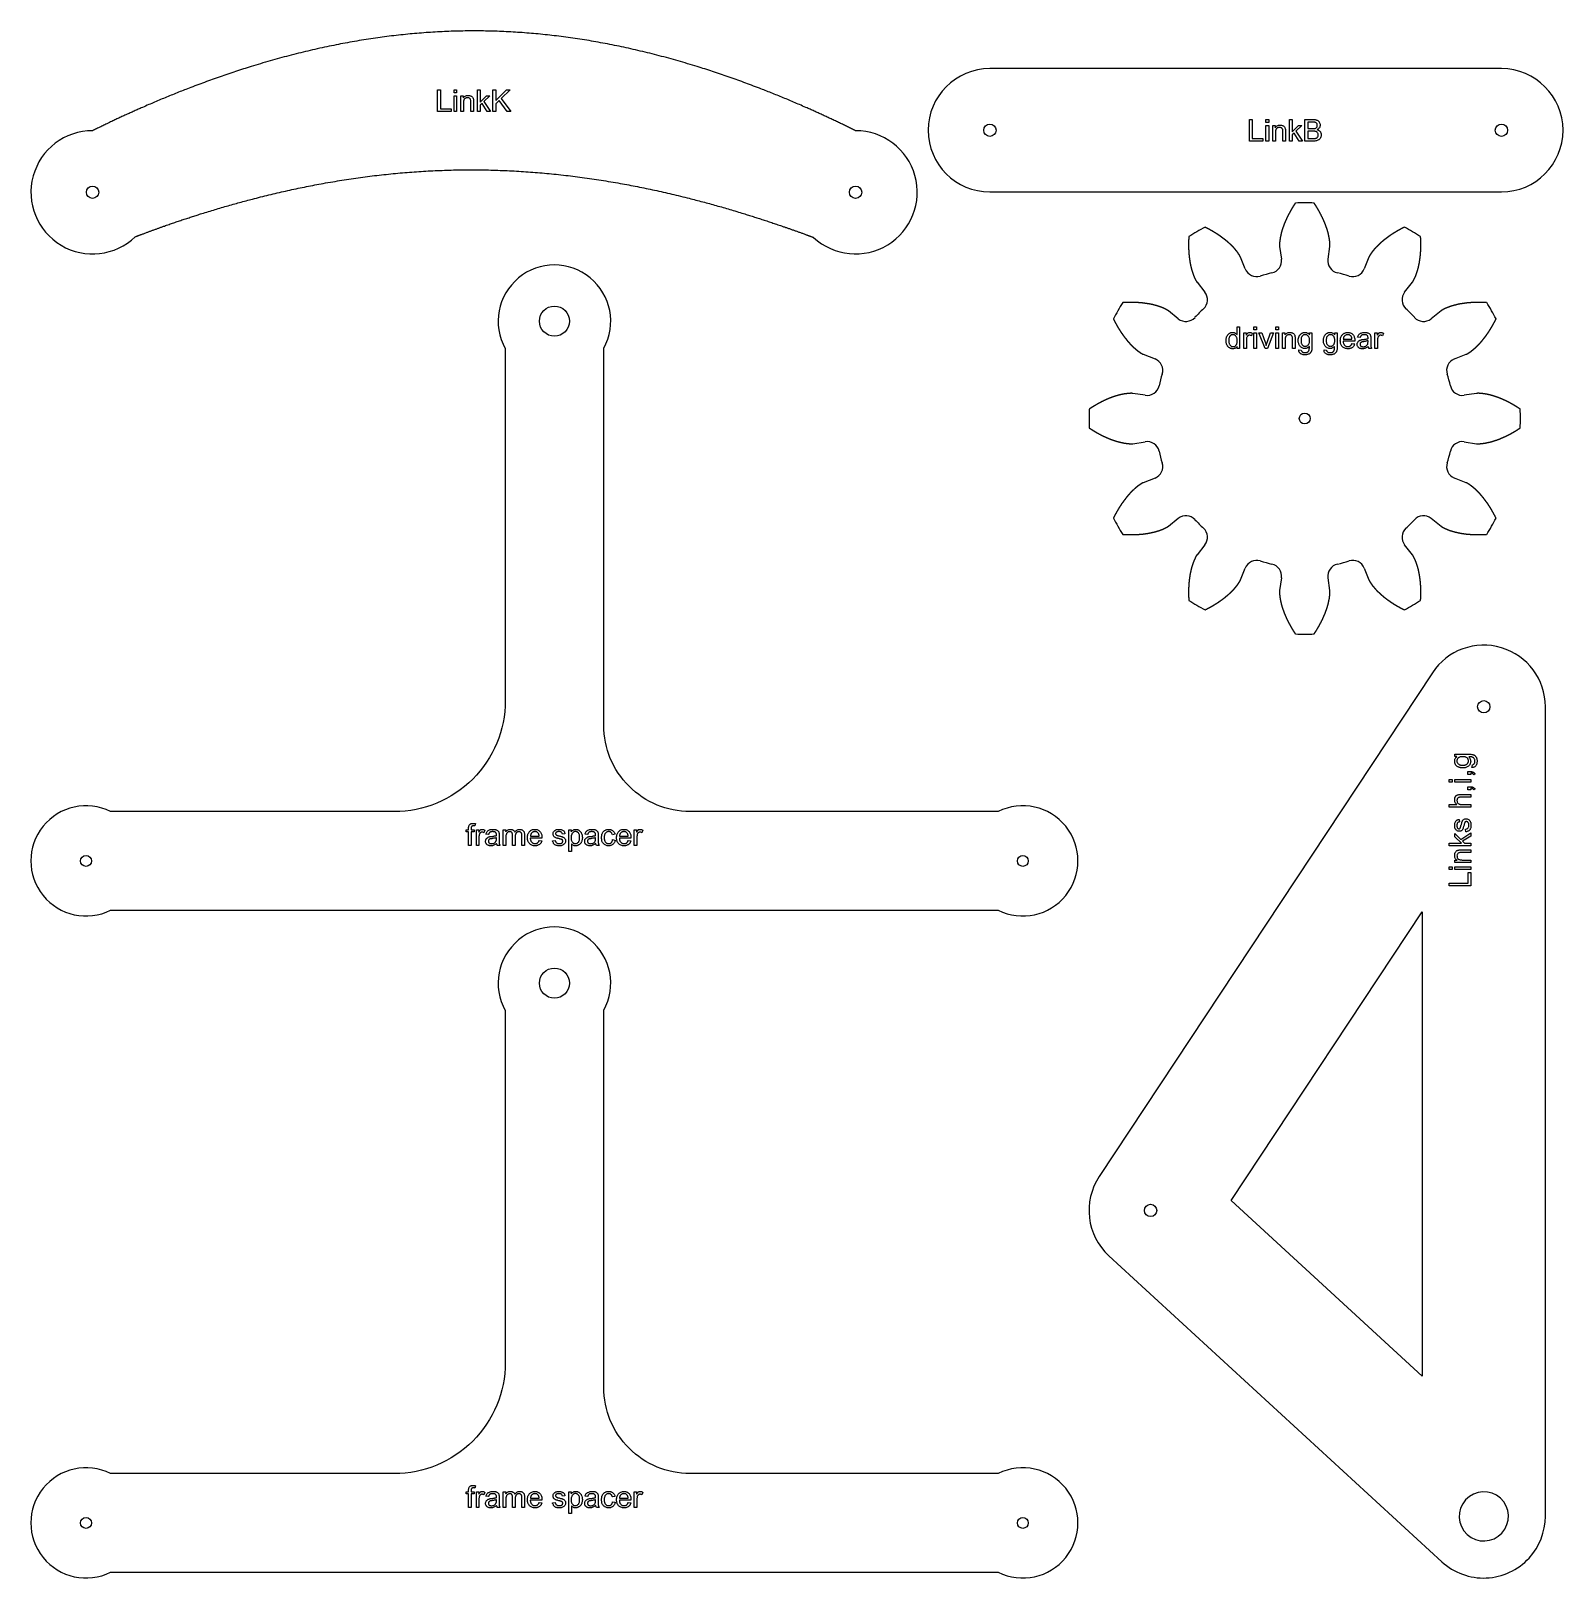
# Model space of a CAD drawing. Header units: millimetres. Extents: x 19 to 1138, y 19 to 1149.
import ezdxf

# ---------------------------------------------------------------- set-up
doc = ezdxf.new("R2010")
doc.units = ezdxf.units.MM
doc.layers.add('cut', color=5, linetype='Continuous', true_color=0x0000ff)
doc.layers.add('line engraving', color=1, linetype='Continuous', true_color=0xff0000)

msp = doc.modelspace()

# ---------------------------------------------------------------- linework, layer by layer
at = {"layer": 'cut', "color": 5, "true_color": 0x0000ff}
for p, q in [((905.5, 975.2), (902.1, 983.7)), ((930.7, 991.4), (932, 982.3)), ((966, 982.3), (967.3, 991.4)), ((995.9, 983.7), (992.5, 975.2)), ((870.4, 965.4), (876.1, 958.2)), ((1021.9, 958.2), (1027.6, 965.4)), ((856.7, 938.8), (849.5, 944.5)), ((1048.5, 944.5), (1041.3, 938.8)), ((831.1, 912.8), (839.7, 909.4)), ((1058.3, 909.4), (1066.9, 912.8)), ((832.6, 882.9), (823.5, 884.2)), ((1074.5, 884.2), (1065.4, 882.9)), ((823.5, 847.5), (832.6, 848.9)), ((1065.4, 848.9), (1074.5, 847.5)), ((839.7, 822.4), (831.1, 819)), ((1066.9, 819), (1058.3, 822.4)), ((849.5, 787.2), (856.7, 793)), ((1041.3, 793), (1048.5, 787.2)), ((876.1, 773.6), (870.4, 766.3)), ((1027.6, 766.3), (1021.9, 773.6)), ((902.1, 748), (905.5, 756.6)), ((932, 749.5), (930.7, 740.3)), ((967.3, 740.3), (966, 749.5)), ((992.5, 756.6), (995.9, 748))]:
    msp.add_line(p, q, dxfattribs=at)
for points in [[(1092.6, 1031.4, 1), (1092.6, 1121.4), (719.1, 1121.4, 1), (719.1, 1031.4)], [(437.2, 641.8), (437.2, 917.2, 1.695342), (365.3, 917), (365.3, 659.8, -0.414214), (284.3, 578.8), (77.2, 578.8, 1.618034), (77.2, 506.8), (725.2, 506.8, 1.618034), (725.2, 578.8), (500.2, 578.8, -0.414214)], [(806, 254.4), (1049.2, 30.9, 0.414578), (1112.8, 33.6, 0.188241), (1124.7, 64.1), (1124.7, 655.4, 0.743511), (1042.2, 680.2), (799, 312.3, 0.368358)], [(437.2, 158.3), (437.2, 433.7, 1.695342), (365.3, 433.5), (365.3, 176.3, -0.414214), (284.3, 95.3), (77.2, 95.3, 1.618034), (77.2, 23.3), (725.2, 23.3, 1.618034), (725.2, 95.3), (500.2, 95.3, -0.414214)], [(1066.5, 76.2, 0.997265), (1093, 51.9, 0.997265)]]:
    msp.add_lwpolyline(points, format="xyb", close=True, dxfattribs=at)
msp.add_lwpolyline([(895.2, 294.7), (1034.7, 505.7), (1034.7, 166.4)], close=True, dxfattribs=at)
for centre, radius in [((719.1, 1076.4), 4.5), ((1092.6, 1076.4), 4.5), ((64, 1031.1), 4.5), ((621.1, 1031.1), 4.5), ((401.2, 937), 11), ((949, 865.9), 4), ((1079.7, 655.4), 4.5), ((59.2, 542.8), 4), ((743.2, 542.8), 4), ((401.2, 453.5), 11), ((836.5, 287.5), 4.5), ((59.2, 59.3), 4), ((743.2, 59.3), 4)]:
    msp.add_circle(centre, radius, dxfattribs=at)
for centre, radius, start, end in [((64, 1031.1), 45, 90, -46.1113), ((621.1, 1031.1), 45, -132.939, 90), ((949, 865.9), 157.5, 87.5067, 92.4933), ((949, 865.9), 157.5, 117.5067, 122.4933), ((949, 865.9), 157.5, 57.5067, 62.4933), ((913.9, 978.5), 9, -158.3062, -72.6817), ((949, 865.9), 109, 102.6817, 107.3183), ((923.1, 981), 9, -77.3183, 8.3062), ((974.9, 981), 9, 171.6938, -102.6817), ((949, 865.9), 109, 72.6817, 77.3183), ((984.1, 978.5), 9, -107.3183, -21.6938), ((949, 865.9), 157.5, 147.5067, 152.4933), ((869, 952.6), 9, -47.3183, 38.3062), ((1029, 952.6), 9, 141.6938, -132.6817), ((949, 865.9), 157.5, 27.5067, 32.4933), ((862.3, 945.8), 9, -128.3062, -42.6817), ((949, 865.9), 109, 132.6817, 137.3183), ((949, 865.9), 109, 42.6817, 47.3183), ((1035.7, 945.8), 9, -137.3183, -51.6938), ((836.4, 901), 9, -17.3183, 68.3062), ((1061.6, 901), 9, 111.6938, -162.6817), ((949, 865.9), 109, 162.6817, 167.3183), ((949, 865.9), 109, 12.6817, 17.3183), ((833.9, 891.8), 9, -98.3062, -12.6817), ((1064.1, 891.8), 9, -167.3183, -81.6938), ((949, 865.9), 157.5, 177.5067, -177.5067), ((949, 865.9), 157.5, -2.4933, 2.4933), ((833.9, 840), 9, 12.6817, 98.3062), ((1064.1, 840), 9, 81.6938, 167.3183), ((949, 865.9), 109, -167.3183, -162.6817), ((949, 865.9), 109, -17.3183, -12.6817), ((836.4, 830.8), 9, -68.3062, 17.3183), ((1061.6, 830.8), 9, 162.6817, -111.6938), ((949, 865.9), 157.5, -152.4933, -147.5067), ((862.3, 785.9), 9, 42.6817, 128.3062), ((949, 865.9), 109, -137.3183, -132.6817), ((949, 865.9), 109, -47.3183, -42.6817), ((1035.7, 785.9), 9, 51.6938, 137.3183), ((949, 865.9), 157.5, -32.4933, -27.5067), ((869, 779.2), 9, -38.3062, 47.3183), ((1029, 779.2), 9, 132.6817, -141.6938), ((913.9, 753.3), 9, 72.6817, 158.3062), ((949, 865.9), 109, -107.3183, -102.6817), ((923.1, 750.8), 9, -8.3062, 77.3183), ((974.9, 750.8), 9, 102.6817, -171.6938), ((949, 865.9), 109, -77.3183, -72.6817), ((984.1, 753.3), 9, 21.6938, 107.3183), ((949, 865.9), 157.5, -122.4933, -117.5067), ((949, 865.9), 157.5, -62.4933, -57.5067), ((949, 865.9), 157.5, -92.4933, -87.5067)]:
    msp.add_arc(centre, radius, start, end, dxfattribs=at)
for points in [[(621.1, 1076.1), (610, 1081.6), (587.7, 1092.2), (554.3, 1106.6), (509.7, 1122.9), (454, 1138), (398.3, 1147.3), (342.6, 1150.6), (286.8, 1147.3), (231.1, 1138), (175.4, 1122.9), (130.9, 1106.6), (97.4, 1092.2), (75.1, 1081.6), (64, 1076.1)], [(942.1, 1023.2), (942.1, 1023.1), (942, 1023), (941.8, 1022.7), (941.6, 1022.4), (941.3, 1021.9), (941, 1021.5), (940.7, 1021), (940.4, 1020.6), (940.2, 1020.2), (939.9, 1019.7), (939.6, 1019.3), (939.4, 1018.8), (939.1, 1018.4), (938.9, 1017.9), (938.6, 1017.5), (938.3, 1017), (938.1, 1016.6), (937.9, 1016.1), (937.6, 1015.7), (937.4, 1015.2), (937.1, 1014.8), (936.9, 1014.3), (936.7, 1013.9), (936.5, 1013.4), (936.2, 1013), (936, 1012.5), (935.8, 1012.1), (935.6, 1011.6), (935.4, 1011.2), (935.2, 1010.7), (935, 1010.3), (934.8, 1009.8), (934.6, 1009.3), (934.4, 1008.9), (934.2, 1008.4), (934, 1008), (933.9, 1007.5), (933.7, 1007.1), (933.5, 1006.6), (933.4, 1006.1), (933.2, 1005.7), (933, 1005.2), (932.9, 1004.8), (932.7, 1004.3), (932.6, 1003.8), (932.4, 1003.4), (932.3, 1002.9), (932.2, 1002.4), (932, 1002), (931.9, 1001.5), (931.8, 1001.1), (931.7, 1000.6), (931.6, 1000.1), (931.5, 999.7), (931.4, 999.2), (931.3, 998.8), (931.2, 998.3), (931.1, 997.8), (931, 997.4), (931, 996.9), (930.9, 996.4), (930.8, 996), (930.8, 995.5), (930.7, 995.1), (930.7, 994.6), (930.7, 994.1), (930.6, 993.7), (930.6, 993.2), (930.6, 992.8), (930.6, 992.3), (930.6, 991.9), (930.6, 991.7), (930.7, 991.5), (930.7, 991.4)], [(967.3, 991.4), (967.3, 991.5), (967.4, 991.7), (967.4, 991.9), (967.4, 992.3), (967.4, 992.8), (967.4, 993.2), (967.4, 993.7), (967.3, 994.1), (967.3, 994.6), (967.3, 995.1), (967.2, 995.5), (967.2, 996), (967.1, 996.4), (967, 996.9), (967, 997.4), (966.9, 997.8), (966.8, 998.3), (966.7, 998.8), (966.6, 999.2), (966.5, 999.7), (966.4, 1000.1), (966.3, 1000.6), (966.2, 1001.1), (966.1, 1001.5), (966, 1002), (965.8, 1002.4), (965.7, 1002.9), (965.6, 1003.4), (965.4, 1003.8), (965.3, 1004.3), (965.1, 1004.8), (965, 1005.2), (964.8, 1005.7), (964.6, 1006.1), (964.5, 1006.6), (964.3, 1007.1), (964.1, 1007.5), (964, 1008), (963.8, 1008.4), (963.6, 1008.9), (963.4, 1009.3), (963.2, 1009.8), (963, 1010.3), (962.8, 1010.7), (962.6, 1011.2), (962.4, 1011.6), (962.2, 1012.1), (962, 1012.5), (961.8, 1013), (961.5, 1013.4), (961.3, 1013.9), (961.1, 1014.3), (960.9, 1014.8), (960.6, 1015.2), (960.4, 1015.7), (960.1, 1016.1), (959.9, 1016.6), (959.7, 1017), (959.4, 1017.5), (959.1, 1017.9), (958.9, 1018.4), (958.6, 1018.8), (958.4, 1019.3), (958.1, 1019.7), (957.8, 1020.2), (957.6, 1020.6), (957.3, 1021), (957, 1021.5), (956.7, 1021.9), (956.4, 1022.4), (956.2, 1022.7), (956, 1023), (955.9, 1023.1), (955.9, 1023.2)], [(864.4, 998.7), (864.4, 998.6), (864.4, 998.4), (864.3, 998.1), (864.3, 997.7), (864.3, 997.1), (864.3, 996.6), (864.2, 996.1), (864.2, 995.6), (864.2, 995.1), (864.2, 994.5), (864.2, 994), (864.2, 993.5), (864.2, 993), (864.2, 992.5), (864.2, 992), (864.2, 991.5), (864.2, 990.9), (864.2, 990.4), (864.2, 989.9), (864.2, 989.4), (864.3, 988.9), (864.3, 988.4), (864.3, 987.9), (864.4, 987.4), (864.4, 986.9), (864.4, 986.4), (864.5, 985.9), (864.5, 985.4), (864.6, 984.9), (864.6, 984.4), (864.7, 983.9), (864.7, 983.4), (864.8, 982.9), (864.9, 982.4), (864.9, 981.9), (865, 981.5), (865.1, 981), (865.2, 980.5), (865.2, 980), (865.3, 979.5), (865.4, 979), (865.5, 978.6), (865.6, 978.1), (865.7, 977.6), (865.8, 977.1), (865.9, 976.7), (866, 976.2), (866.1, 975.7), (866.3, 975.3), (866.4, 974.8), (866.5, 974.4), (866.6, 973.9), (866.8, 973.4), (866.9, 973), (867.1, 972.5), (867.2, 972.1), (867.4, 971.6), (867.5, 971.2), (867.7, 970.8), (867.9, 970.3), (868, 969.9), (868.2, 969.5), (868.4, 969), (868.6, 968.6), (868.8, 968.2), (869, 967.8), (869.2, 967.4), (869.4, 967), (869.6, 966.6), (869.8, 966.2), (870, 965.9), (870.2, 965.6), (870.3, 965.5), (870.4, 965.4)], [(902.1, 983.7), (902.1, 983.8), (902, 984), (901.9, 984.3), (901.7, 984.6), (901.5, 985), (901.3, 985.4), (901, 985.7), (900.7, 986.1), (900.5, 986.5), (900.2, 986.9), (900, 987.3), (899.7, 987.6), (899.4, 988), (899.1, 988.4), (898.8, 988.7), (898.5, 989.1), (898.2, 989.5), (897.9, 989.8), (897.6, 990.2), (897.3, 990.5), (897, 990.9), (896.6, 991.2), (896.3, 991.5), (896, 991.9), (895.6, 992.2), (895.3, 992.6), (894.9, 992.9), (894.6, 993.2), (894.2, 993.6), (893.9, 993.9), (893.5, 994.2), (893.2, 994.5), (892.8, 994.8), (892.4, 995.2), (892, 995.5), (891.7, 995.8), (891.3, 996.1), (890.9, 996.4), (890.5, 996.7), (890.1, 997), (889.7, 997.3), (889.3, 997.6), (888.9, 997.9), (888.5, 998.2), (888.1, 998.5), (887.7, 998.8), (887.3, 999.1), (886.9, 999.4), (886.5, 999.7), (886.1, 999.9), (885.7, 1000.2), (885.2, 1000.5), (884.8, 1000.8), (884.4, 1001), (884, 1001.3), (883.5, 1001.6), (883.1, 1001.8), (882.6, 1002.1), (882.2, 1002.4), (881.8, 1002.6), (881.3, 1002.9), (880.9, 1003.1), (880.4, 1003.4), (880, 1003.6), (879.5, 1003.9), (879, 1004.1), (878.6, 1004.4), (878.1, 1004.6), (877.7, 1004.9), (877.2, 1005.1), (876.8, 1005.3), (876.5, 1005.4), (876.4, 1005.5), (876.3, 1005.6)], [(1021.7, 1005.6), (1021.6, 1005.5), (1021.5, 1005.4), (1021.2, 1005.3), (1020.8, 1005.1), (1020.3, 1004.9), (1019.9, 1004.6), (1019.4, 1004.4), (1018.9, 1004.1), (1018.5, 1003.9), (1018, 1003.6), (1017.6, 1003.4), (1017.1, 1003.1), (1016.7, 1002.9), (1016.2, 1002.6), (1015.8, 1002.4), (1015.4, 1002.1), (1014.9, 1001.8), (1014.5, 1001.6), (1014, 1001.3), (1013.6, 1001), (1013.2, 1000.8), (1012.8, 1000.5), (1012.3, 1000.2), (1011.9, 999.9), (1011.5, 999.7), (1011.1, 999.4), (1010.7, 999.1), (1010.3, 998.8), (1009.9, 998.5), (1009.5, 998.2), (1009.1, 997.9), (1008.7, 997.6), (1008.3, 997.3), (1007.9, 997), (1007.5, 996.7), (1007.1, 996.4), (1006.7, 996.1), (1006.3, 995.8), (1006, 995.5), (1005.6, 995.2), (1005.2, 994.8), (1004.8, 994.5), (1004.5, 994.2), (1004.1, 993.9), (1003.8, 993.6), (1003.4, 993.2), (1003.1, 992.9), (1002.7, 992.6), (1002.4, 992.2), (1002, 991.9), (1001.7, 991.5), (1001.4, 991.2), (1001, 990.9), (1000.7, 990.5), (1000.4, 990.2), (1000.1, 989.8), (999.8, 989.5), (999.5, 989.1), (999.2, 988.7), (998.9, 988.4), (998.6, 988), (998.3, 987.6), (998, 987.3), (997.8, 986.9), (997.5, 986.5), (997.3, 986.1), (997, 985.7), (996.7, 985.4), (996.5, 985), (996.3, 984.6), (996.1, 984.3), (996, 984), (995.9, 983.8), (995.9, 983.7)], [(1027.6, 965.4), (1027.7, 965.5), (1027.8, 965.6), (1028, 965.9), (1028.2, 966.2), (1028.4, 966.6), (1028.6, 967), (1028.8, 967.4), (1029, 967.8), (1029.2, 968.2), (1029.4, 968.6), (1029.6, 969), (1029.8, 969.5), (1030, 969.9), (1030.1, 970.3), (1030.3, 970.8), (1030.5, 971.2), (1030.6, 971.6), (1030.8, 972.1), (1030.9, 972.5), (1031.1, 973), (1031.2, 973.4), (1031.4, 973.9), (1031.5, 974.4), (1031.6, 974.8), (1031.7, 975.3), (1031.9, 975.7), (1032, 976.2), (1032.1, 976.7), (1032.2, 977.1), (1032.3, 977.6), (1032.4, 978.1), (1032.5, 978.6), (1032.6, 979), (1032.7, 979.5), (1032.8, 980), (1032.8, 980.5), (1032.9, 981), (1033, 981.5), (1033.1, 981.9), (1033.1, 982.4), (1033.2, 982.9), (1033.3, 983.4), (1033.3, 983.9), (1033.4, 984.4), (1033.4, 984.9), (1033.5, 985.4), (1033.5, 985.9), (1033.6, 986.4), (1033.6, 986.9), (1033.6, 987.4), (1033.7, 987.9), (1033.7, 988.4), (1033.7, 988.9), (1033.7, 989.4), (1033.8, 989.9), (1033.8, 990.4), (1033.8, 990.9), (1033.8, 991.5), (1033.8, 992), (1033.8, 992.5), (1033.8, 993), (1033.8, 993.5), (1033.8, 994), (1033.8, 994.5), (1033.8, 995.1), (1033.8, 995.6), (1033.7, 996.1), (1033.7, 996.6), (1033.7, 997.1), (1033.7, 997.7), (1033.6, 998.1), (1033.6, 998.4), (1033.6, 998.6), (1033.6, 998.7)], [(849.5, 944.5), (849.4, 944.6), (849.2, 944.7), (849, 944.8), (848.7, 945), (848.3, 945.3), (847.9, 945.5), (847.5, 945.7), (847.1, 945.9), (846.7, 946.1), (846.3, 946.3), (845.8, 946.5), (845.4, 946.7), (845, 946.8), (844.5, 947), (844.1, 947.2), (843.7, 947.3), (843.2, 947.5), (842.8, 947.7), (842.3, 947.8), (841.9, 948), (841.4, 948.1), (841, 948.2), (840.5, 948.4), (840.1, 948.5), (839.6, 948.6), (839.1, 948.7), (838.7, 948.8), (838.2, 949), (837.7, 949.1), (837.3, 949.2), (836.8, 949.3), (836.3, 949.4), (835.8, 949.5), (835.4, 949.6), (834.9, 949.6), (834.4, 949.7), (833.9, 949.8), (833.4, 949.9), (832.9, 949.9), (832.4, 950), (832, 950.1), (831.5, 950.1), (831, 950.2), (830.5, 950.3), (830, 950.3), (829.5, 950.4), (829, 950.4), (828.5, 950.4), (828, 950.5), (827.5, 950.5), (827, 950.5), (826.5, 950.6), (826, 950.6), (825.5, 950.6), (824.9, 950.6), (824.4, 950.7), (823.9, 950.7), (823.4, 950.7), (822.9, 950.7), (822.4, 950.7), (821.9, 950.7), (821.4, 950.7), (820.8, 950.7), (820.3, 950.7), (819.8, 950.7), (819.3, 950.6), (818.8, 950.6), (818.2, 950.6), (817.7, 950.6), (817.2, 950.6), (816.8, 950.5), (816.5, 950.5), (816.3, 950.5), (816.2, 950.5)], [(1081.8, 950.5), (1081.7, 950.5), (1081.5, 950.5), (1081.2, 950.5), (1080.8, 950.6), (1080.3, 950.6), (1079.8, 950.6), (1079.2, 950.6), (1078.7, 950.6), (1078.2, 950.7), (1077.7, 950.7), (1077.2, 950.7), (1076.6, 950.7), (1076.1, 950.7), (1075.6, 950.7), (1075.1, 950.7), (1074.6, 950.7), (1074.1, 950.7), (1073.6, 950.7), (1073, 950.6), (1072.5, 950.6), (1072, 950.6), (1071.5, 950.6), (1071, 950.5), (1070.5, 950.5), (1070, 950.5), (1069.5, 950.4), (1069, 950.4), (1068.5, 950.4), (1068, 950.3), (1067.5, 950.3), (1067, 950.2), (1066.5, 950.1), (1066, 950.1), (1065.6, 950), (1065.1, 949.9), (1064.6, 949.9), (1064.1, 949.8), (1063.6, 949.7), (1063.1, 949.6), (1062.6, 949.6), (1062.2, 949.5), (1061.7, 949.4), (1061.2, 949.3), (1060.7, 949.2), (1060.3, 949.1), (1059.8, 949), (1059.3, 948.8), (1058.9, 948.7), (1058.4, 948.6), (1057.9, 948.5), (1057.5, 948.4), (1057, 948.2), (1056.6, 948.1), (1056.1, 948), (1055.7, 947.8), (1055.2, 947.7), (1054.8, 947.5), (1054.3, 947.3), (1053.9, 947.2), (1053.4, 947), (1053, 946.8), (1052.6, 946.7), (1052.2, 946.5), (1051.7, 946.3), (1051.3, 946.1), (1050.9, 945.9), (1050.5, 945.7), (1050.1, 945.5), (1049.7, 945.3), (1049.3, 945), (1049, 944.8), (1048.8, 944.7), (1048.6, 944.6), (1048.5, 944.5)], [(809.3, 938.6), (809.3, 938.5), (809.4, 938.3), (809.6, 938.1), (809.8, 937.7), (810, 937.2), (810.2, 936.7), (810.5, 936.3), (810.7, 935.8), (811, 935.4), (811.2, 934.9), (811.5, 934.5), (811.7, 934), (812, 933.6), (812.2, 933.1), (812.5, 932.7), (812.8, 932.2), (813, 931.8), (813.3, 931.4), (813.6, 930.9), (813.8, 930.5), (814.1, 930.1), (814.4, 929.6), (814.7, 929.2), (814.9, 928.8), (815.2, 928.4), (815.5, 928), (815.8, 927.6), (816.1, 927.1), (816.4, 926.7), (816.7, 926.3), (817, 925.9), (817.3, 925.5), (817.6, 925.1), (817.9, 924.7), (818.2, 924.4), (818.5, 924), (818.8, 923.6), (819.1, 923.2), (819.4, 922.8), (819.7, 922.5), (820, 922.1), (820.3, 921.7), (820.7, 921.4), (821, 921), (821.3, 920.6), (821.6, 920.3), (822, 919.9), (822.3, 919.6), (822.6, 919.2), (823, 918.9), (823.3, 918.6), (823.7, 918.2), (824, 917.9), (824.4, 917.6), (824.7, 917.3), (825.1, 917), (825.4, 916.7), (825.8, 916.4), (826.1, 916.1), (826.5, 915.8), (826.9, 915.5), (827.2, 915.2), (827.6, 914.9), (828, 914.7), (828.4, 914.4), (828.7, 914.1), (829.1, 913.9), (829.5, 913.6), (829.9, 913.4), (830.3, 913.2), (830.6, 913), (830.9, 912.9), (831, 912.8), (831.1, 912.8)], [(1066.9, 912.8), (1067, 912.8), (1067.1, 912.9), (1067.4, 913), (1067.7, 913.2), (1068.1, 913.4), (1068.5, 913.6), (1068.9, 913.9), (1069.2, 914.1), (1069.6, 914.4), (1070, 914.7), (1070.4, 914.9), (1070.8, 915.2), (1071.1, 915.5), (1071.5, 915.8), (1071.9, 916.1), (1072.2, 916.4), (1072.6, 916.7), (1072.9, 917), (1073.3, 917.3), (1073.6, 917.6), (1074, 917.9), (1074.3, 918.2), (1074.7, 918.6), (1075, 918.9), (1075.3, 919.2), (1075.7, 919.6), (1076, 919.9), (1076.3, 920.3), (1076.7, 920.6), (1077, 921), (1077.3, 921.4), (1077.7, 921.7), (1078, 922.1), (1078.3, 922.5), (1078.6, 922.8), (1078.9, 923.2), (1079.2, 923.6), (1079.5, 924), (1079.8, 924.4), (1080.1, 924.7), (1080.4, 925.1), (1080.7, 925.5), (1081, 925.9), (1081.3, 926.3), (1081.6, 926.7), (1081.9, 927.1), (1082.2, 927.6), (1082.5, 928), (1082.8, 928.4), (1083.1, 928.8), (1083.3, 929.2), (1083.6, 929.6), (1083.9, 930.1), (1084.2, 930.5), (1084.4, 930.9), (1084.7, 931.4), (1085, 931.8), (1085.2, 932.2), (1085.5, 932.7), (1085.8, 933.1), (1086, 933.6), (1086.3, 934), (1086.5, 934.5), (1086.8, 934.9), (1087, 935.4), (1087.3, 935.8), (1087.5, 936.3), (1087.8, 936.7), (1088, 937.2), (1088.2, 937.7), (1088.4, 938.1), (1088.6, 938.3), (1088.6, 938.5), (1088.7, 938.6)], [(823.5, 884.2), (823.4, 884.2), (823.2, 884.2), (822.9, 884.3), (822.6, 884.3), (822.1, 884.3), (821.7, 884.3), (821.2, 884.2), (820.7, 884.2), (820.3, 884.2), (819.8, 884.1), (819.4, 884.1), (818.9, 884), (818.4, 884), (818, 883.9), (817.5, 883.8), (817, 883.8), (816.6, 883.7), (816.1, 883.6), (815.7, 883.5), (815.2, 883.4), (814.7, 883.3), (814.3, 883.2), (813.8, 883.1), (813.4, 883), (812.9, 882.8), (812.4, 882.7), (812, 882.6), (811.5, 882.4), (811, 882.3), (810.6, 882.1), (810.1, 882), (809.7, 881.8), (809.2, 881.7), (808.7, 881.5), (808.3, 881.4), (807.8, 881.2), (807.4, 881), (806.9, 880.8), (806.4, 880.7), (806, 880.5), (805.5, 880.3), (805.1, 880.1), (804.6, 879.9), (804.2, 879.7), (803.7, 879.5), (803.3, 879.3), (802.8, 879.1), (802.3, 878.9), (801.9, 878.6), (801.4, 878.4), (801, 878.2), (800.5, 878), (800.1, 877.7), (799.6, 877.5), (799.2, 877.3), (798.7, 877), (798.3, 876.8), (797.8, 876.5), (797.4, 876.3), (796.9, 876), (796.5, 875.8), (796.1, 875.5), (795.6, 875.2), (795.2, 875), (794.7, 874.7), (794.3, 874.4), (793.8, 874.2), (793.4, 873.9), (793, 873.6), (792.5, 873.3), (792.2, 873.1), (791.9, 872.9), (791.7, 872.8), (791.6, 872.7)], [(1106.3, 872.7), (1106.3, 872.8), (1106.1, 872.9), (1105.8, 873.1), (1105.5, 873.3), (1105, 873.6), (1104.6, 873.9), (1104.2, 874.2), (1103.7, 874.4), (1103.3, 874.7), (1102.8, 875), (1102.4, 875.2), (1101.9, 875.5), (1101.5, 875.8), (1101.1, 876), (1100.6, 876.3), (1100.2, 876.5), (1099.7, 876.8), (1099.3, 877), (1098.8, 877.3), (1098.4, 877.5), (1097.9, 877.7), (1097.5, 878), (1097, 878.2), (1096.6, 878.4), (1096.1, 878.6), (1095.7, 878.9), (1095.2, 879.1), (1094.7, 879.3), (1094.3, 879.5), (1093.8, 879.7), (1093.4, 879.9), (1092.9, 880.1), (1092.5, 880.3), (1092, 880.5), (1091.6, 880.7), (1091.1, 880.8), (1090.6, 881), (1090.2, 881.2), (1089.7, 881.4), (1089.3, 881.5), (1088.8, 881.7), (1088.3, 881.8), (1087.9, 882), (1087.4, 882.1), (1087, 882.3), (1086.5, 882.4), (1086, 882.6), (1085.6, 882.7), (1085.1, 882.8), (1084.6, 883), (1084.2, 883.1), (1083.7, 883.2), (1083.3, 883.3), (1082.8, 883.4), (1082.3, 883.5), (1081.9, 883.6), (1081.4, 883.7), (1081, 883.8), (1080.5, 883.8), (1080, 883.9), (1079.6, 884), (1079.1, 884), (1078.6, 884.1), (1078.2, 884.1), (1077.7, 884.2), (1077.3, 884.2), (1076.8, 884.2), (1076.3, 884.3), (1075.9, 884.3), (1075.4, 884.3), (1075.1, 884.3), (1074.8, 884.2), (1074.6, 884.2), (1074.5, 884.2)], [(791.6, 859), (791.7, 859), (791.9, 858.8), (792.2, 858.7), (792.5, 858.4), (793, 858.2), (793.4, 857.9), (793.8, 857.6), (794.3, 857.3), (794.7, 857), (795.2, 856.8), (795.6, 856.5), (796.1, 856.2), (796.5, 856), (796.9, 855.7), (797.4, 855.5), (797.8, 855.2), (798.3, 855), (798.7, 854.7), (799.2, 854.5), (799.6, 854.3), (800.1, 854), (800.5, 853.8), (801, 853.6), (801.4, 853.3), (801.9, 853.1), (802.3, 852.9), (802.8, 852.7), (803.3, 852.5), (803.7, 852.3), (804.2, 852.1), (804.6, 851.9), (805.1, 851.7), (805.5, 851.5), (806, 851.3), (806.4, 851.1), (806.9, 850.9), (807.4, 850.7), (807.8, 850.6), (808.3, 850.4), (808.7, 850.2), (809.2, 850.1), (809.7, 849.9), (810.1, 849.8), (810.6, 849.6), (811, 849.5), (811.5, 849.3), (812, 849.2), (812.4, 849.1), (812.9, 848.9), (813.4, 848.8), (813.8, 848.7), (814.3, 848.6), (814.7, 848.5), (815.2, 848.4), (815.7, 848.3), (816.1, 848.2), (816.6, 848.1), (817, 848), (817.5, 847.9), (818, 847.8), (818.4, 847.8), (818.9, 847.7), (819.4, 847.7), (819.8, 847.6), (820.3, 847.6), (820.7, 847.5), (821.2, 847.5), (821.7, 847.5), (822.1, 847.5), (822.6, 847.5), (822.9, 847.5), (823.2, 847.5), (823.4, 847.5), (823.5, 847.5)], [(1074.5, 847.5), (1074.6, 847.5), (1074.8, 847.5), (1075.1, 847.5), (1075.4, 847.5), (1075.9, 847.5), (1076.3, 847.5), (1076.8, 847.5), (1077.3, 847.5), (1077.7, 847.6), (1078.2, 847.6), (1078.6, 847.7), (1079.1, 847.7), (1079.6, 847.8), (1080, 847.8), (1080.5, 847.9), (1081, 848), (1081.4, 848.1), (1081.9, 848.2), (1082.3, 848.3), (1082.8, 848.4), (1083.3, 848.5), (1083.7, 848.6), (1084.2, 848.7), (1084.6, 848.8), (1085.1, 848.9), (1085.6, 849.1), (1086, 849.2), (1086.5, 849.3), (1087, 849.5), (1087.4, 849.6), (1087.9, 849.8), (1088.3, 849.9), (1088.8, 850.1), (1089.3, 850.2), (1089.7, 850.4), (1090.2, 850.6), (1090.6, 850.7), (1091.1, 850.9), (1091.6, 851.1), (1092, 851.3), (1092.5, 851.5), (1092.9, 851.7), (1093.4, 851.9), (1093.8, 852.1), (1094.3, 852.3), (1094.7, 852.5), (1095.2, 852.7), (1095.7, 852.9), (1096.1, 853.1), (1096.6, 853.3), (1097, 853.6), (1097.5, 853.8), (1097.9, 854), (1098.4, 854.3), (1098.8, 854.5), (1099.3, 854.7), (1099.7, 855), (1100.2, 855.2), (1100.6, 855.5), (1101.1, 855.7), (1101.5, 856), (1101.9, 856.2), (1102.4, 856.5), (1102.8, 856.8), (1103.3, 857), (1103.7, 857.3), (1104.2, 857.6), (1104.6, 857.9), (1105, 858.2), (1105.5, 858.4), (1105.8, 858.7), (1106.1, 858.8), (1106.3, 859), (1106.3, 859)], [(831.1, 819), (831, 818.9), (830.9, 818.9), (830.6, 818.8), (830.3, 818.6), (829.9, 818.4), (829.5, 818.1), (829.1, 817.9), (828.7, 817.6), (828.4, 817.4), (828, 817.1), (827.6, 816.8), (827.2, 816.6), (826.9, 816.3), (826.5, 816), (826.1, 815.7), (825.8, 815.4), (825.4, 815.1), (825.1, 814.8), (824.7, 814.5), (824.4, 814.2), (824, 813.8), (823.7, 813.5), (823.3, 813.2), (823, 812.8), (822.6, 812.5), (822.3, 812.2), (822, 811.8), (821.6, 811.5), (821.3, 811.1), (821, 810.8), (820.7, 810.4), (820.3, 810), (820, 809.7), (819.7, 809.3), (819.4, 808.9), (819.1, 808.5), (818.8, 808.2), (818.5, 807.8), (818.2, 807.4), (817.9, 807), (817.6, 806.6), (817.3, 806.2), (817, 805.8), (816.7, 805.4), (816.4, 805), (816.1, 804.6), (815.8, 804.2), (815.5, 803.8), (815.2, 803.4), (814.9, 803), (814.7, 802.5), (814.4, 802.1), (814.1, 801.7), (813.8, 801.3), (813.6, 800.8), (813.3, 800.4), (813, 800), (812.8, 799.5), (812.5, 799.1), (812.2, 798.6), (812, 798.2), (811.7, 797.7), (811.5, 797.3), (811.2, 796.8), (811, 796.4), (810.7, 795.9), (810.5, 795.5), (810.2, 795), (810, 794.5), (809.8, 794.1), (809.6, 793.7), (809.4, 793.4), (809.3, 793.2), (809.3, 793.1)], [(1088.7, 793.1), (1088.6, 793.2), (1088.6, 793.4), (1088.4, 793.7), (1088.2, 794.1), (1088, 794.5), (1087.8, 795), (1087.5, 795.5), (1087.3, 795.9), (1087, 796.4), (1086.8, 796.8), (1086.5, 797.3), (1086.3, 797.7), (1086, 798.2), (1085.8, 798.6), (1085.5, 799.1), (1085.2, 799.5), (1085, 800), (1084.7, 800.4), (1084.4, 800.8), (1084.2, 801.3), (1083.9, 801.7), (1083.6, 802.1), (1083.3, 802.5), (1083.1, 803), (1082.8, 803.4), (1082.5, 803.8), (1082.2, 804.2), (1081.9, 804.6), (1081.6, 805), (1081.3, 805.4), (1081, 805.8), (1080.7, 806.2), (1080.4, 806.6), (1080.1, 807), (1079.8, 807.4), (1079.5, 807.8), (1079.2, 808.2), (1078.9, 808.5), (1078.6, 808.9), (1078.3, 809.3), (1078, 809.7), (1077.7, 810), (1077.3, 810.4), (1077, 810.8), (1076.7, 811.1), (1076.3, 811.5), (1076, 811.8), (1075.7, 812.2), (1075.3, 812.5), (1075, 812.8), (1074.7, 813.2), (1074.3, 813.5), (1074, 813.8), (1073.6, 814.2), (1073.3, 814.5), (1072.9, 814.8), (1072.6, 815.1), (1072.2, 815.4), (1071.9, 815.7), (1071.5, 816), (1071.1, 816.3), (1070.8, 816.6), (1070.4, 816.8), (1070, 817.1), (1069.6, 817.4), (1069.2, 817.6), (1068.9, 817.9), (1068.5, 818.1), (1068.1, 818.4), (1067.7, 818.6), (1067.4, 818.8), (1067.1, 818.9), (1067, 818.9), (1066.9, 819)], [(816.2, 781.3), (816.3, 781.3), (816.5, 781.2), (816.8, 781.2), (817.2, 781.2), (817.7, 781.2), (818.2, 781.1), (818.8, 781.1), (819.3, 781.1), (819.8, 781.1), (820.3, 781.1), (820.8, 781.1), (821.4, 781.1), (821.9, 781.1), (822.4, 781.1), (822.9, 781.1), (823.4, 781.1), (823.9, 781.1), (824.4, 781.1), (824.9, 781.1), (825.5, 781.1), (826, 781.1), (826.5, 781.2), (827, 781.2), (827.5, 781.2), (828, 781.3), (828.5, 781.3), (829, 781.4), (829.5, 781.4), (830, 781.4), (830.5, 781.5), (831, 781.5), (831.5, 781.6), (832, 781.7), (832.4, 781.7), (832.9, 781.8), (833.4, 781.9), (833.9, 782), (834.4, 782), (834.9, 782.1), (835.4, 782.2), (835.8, 782.3), (836.3, 782.4), (836.8, 782.5), (837.3, 782.6), (837.7, 782.7), (838.2, 782.8), (838.7, 782.9), (839.1, 783), (839.6, 783.1), (840.1, 783.3), (840.5, 783.4), (841, 783.5), (841.4, 783.7), (841.9, 783.8), (842.3, 783.9), (842.8, 784.1), (843.2, 784.2), (843.7, 784.4), (844.1, 784.6), (844.5, 784.7), (845, 784.9), (845.4, 785.1), (845.8, 785.3), (846.3, 785.5), (846.7, 785.7), (847.1, 785.9), (847.5, 786.1), (847.9, 786.3), (848.3, 786.5), (848.7, 786.7), (849, 786.9), (849.2, 787.1), (849.4, 787.2), (849.5, 787.2)], [(1048.5, 787.2), (1048.6, 787.2), (1048.8, 787.1), (1049, 786.9), (1049.3, 786.7), (1049.7, 786.5), (1050.1, 786.3), (1050.5, 786.1), (1050.9, 785.9), (1051.3, 785.7), (1051.7, 785.5), (1052.2, 785.3), (1052.6, 785.1), (1053, 784.9), (1053.4, 784.7), (1053.9, 784.6), (1054.3, 784.4), (1054.8, 784.2), (1055.2, 784.1), (1055.7, 783.9), (1056.1, 783.8), (1056.6, 783.7), (1057, 783.5), (1057.5, 783.4), (1057.9, 783.3), (1058.4, 783.1), (1058.9, 783), (1059.3, 782.9), (1059.8, 782.8), (1060.3, 782.7), (1060.7, 782.6), (1061.2, 782.5), (1061.7, 782.4), (1062.2, 782.3), (1062.6, 782.2), (1063.1, 782.1), (1063.6, 782), (1064.1, 782), (1064.6, 781.9), (1065.1, 781.8), (1065.6, 781.7), (1066, 781.7), (1066.5, 781.6), (1067, 781.5), (1067.5, 781.5), (1068, 781.4), (1068.5, 781.4), (1069, 781.4), (1069.5, 781.3), (1070, 781.3), (1070.5, 781.2), (1071, 781.2), (1071.5, 781.2), (1072, 781.1), (1072.5, 781.1), (1073, 781.1), (1073.6, 781.1), (1074.1, 781.1), (1074.6, 781.1), (1075.1, 781.1), (1075.6, 781.1), (1076.1, 781.1), (1076.6, 781.1), (1077.2, 781.1), (1077.7, 781.1), (1078.2, 781.1), (1078.7, 781.1), (1079.2, 781.1), (1079.8, 781.1), (1080.3, 781.2), (1080.8, 781.2), (1081.2, 781.2), (1081.5, 781.2), (1081.7, 781.3), (1081.8, 781.3)], [(870.4, 766.3), (870.3, 766.3), (870.2, 766.1), (870, 765.9), (869.8, 765.6), (869.6, 765.2), (869.4, 764.8), (869.2, 764.4), (869, 764), (868.8, 763.5), (868.6, 763.1), (868.4, 762.7), (868.2, 762.3), (868, 761.9), (867.9, 761.4), (867.7, 761), (867.5, 760.5), (867.4, 760.1), (867.2, 759.7), (867.1, 759.2), (866.9, 758.8), (866.8, 758.3), (866.6, 757.9), (866.5, 757.4), (866.4, 756.9), (866.3, 756.5), (866.1, 756), (866, 755.5), (865.9, 755.1), (865.8, 754.6), (865.7, 754.1), (865.6, 753.7), (865.5, 753.2), (865.4, 752.7), (865.3, 752.2), (865.2, 751.8), (865.2, 751.3), (865.1, 750.8), (865, 750.3), (864.9, 749.8), (864.9, 749.3), (864.8, 748.8), (864.7, 748.3), (864.7, 747.8), (864.6, 747.4), (864.6, 746.9), (864.5, 746.4), (864.5, 745.9), (864.4, 745.4), (864.4, 744.9), (864.4, 744.4), (864.3, 743.9), (864.3, 743.3), (864.3, 742.8), (864.2, 742.3), (864.2, 741.8), (864.2, 741.3), (864.2, 740.8), (864.2, 740.3), (864.2, 739.8), (864.2, 739.3), (864.2, 738.8), (864.2, 738.2), (864.2, 737.7), (864.2, 737.2), (864.2, 736.7), (864.2, 736.2), (864.2, 735.6), (864.3, 735.1), (864.3, 734.6), (864.3, 734.1), (864.3, 733.7), (864.4, 733.3), (864.4, 733.1), (864.4, 733)], [(1033.6, 733), (1033.6, 733.1), (1033.6, 733.3), (1033.6, 733.7), (1033.7, 734.1), (1033.7, 734.6), (1033.7, 735.1), (1033.7, 735.6), (1033.8, 736.2), (1033.8, 736.7), (1033.8, 737.2), (1033.8, 737.7), (1033.8, 738.2), (1033.8, 738.8), (1033.8, 739.3), (1033.8, 739.8), (1033.8, 740.3), (1033.8, 740.8), (1033.8, 741.3), (1033.8, 741.8), (1033.7, 742.3), (1033.7, 742.8), (1033.7, 743.3), (1033.7, 743.9), (1033.6, 744.4), (1033.6, 744.9), (1033.6, 745.4), (1033.5, 745.9), (1033.5, 746.4), (1033.4, 746.9), (1033.4, 747.4), (1033.3, 747.8), (1033.3, 748.3), (1033.2, 748.8), (1033.1, 749.3), (1033.1, 749.8), (1033, 750.3), (1032.9, 750.8), (1032.8, 751.3), (1032.8, 751.8), (1032.7, 752.2), (1032.6, 752.7), (1032.5, 753.2), (1032.4, 753.7), (1032.3, 754.1), (1032.2, 754.6), (1032.1, 755.1), (1032, 755.5), (1031.9, 756), (1031.7, 756.5), (1031.6, 756.9), (1031.5, 757.4), (1031.4, 757.9), (1031.2, 758.3), (1031.1, 758.8), (1030.9, 759.2), (1030.8, 759.7), (1030.6, 760.1), (1030.5, 760.5), (1030.3, 761), (1030.1, 761.4), (1030, 761.9), (1029.8, 762.3), (1029.6, 762.7), (1029.4, 763.1), (1029.2, 763.5), (1029, 764), (1028.8, 764.4), (1028.6, 764.8), (1028.4, 765.2), (1028.2, 765.6), (1028, 765.9), (1027.8, 766.1), (1027.7, 766.3), (1027.6, 766.3)], [(876.3, 726.2), (876.4, 726.2), (876.5, 726.3), (876.8, 726.5), (877.2, 726.6), (877.7, 726.9), (878.1, 727.1), (878.6, 727.4), (879, 727.6), (879.5, 727.9), (880, 728.1), (880.4, 728.4), (880.9, 728.6), (881.3, 728.9), (881.8, 729.1), (882.2, 729.4), (882.6, 729.6), (883.1, 729.9), (883.5, 730.2), (884, 730.4), (884.4, 730.7), (884.8, 731), (885.2, 731.3), (885.7, 731.5), (886.1, 731.8), (886.5, 732.1), (886.9, 732.4), (887.3, 732.7), (887.7, 733), (888.1, 733.2), (888.5, 733.5), (888.9, 733.8), (889.3, 734.1), (889.7, 734.4), (890.1, 734.7), (890.5, 735), (890.9, 735.3), (891.3, 735.6), (891.7, 736), (892, 736.3), (892.4, 736.6), (892.8, 736.9), (893.2, 737.2), (893.5, 737.5), (893.9, 737.9), (894.2, 738.2), (894.6, 738.5), (894.9, 738.9), (895.3, 739.2), (895.6, 739.5), (896, 739.9), (896.3, 740.2), (896.6, 740.5), (897, 740.9), (897.3, 741.2), (897.6, 741.6), (897.9, 741.9), (898.2, 742.3), (898.5, 742.7), (898.8, 743), (899.1, 743.4), (899.4, 743.7), (899.7, 744.1), (900, 744.5), (900.2, 744.9), (900.5, 745.2), (900.7, 745.6), (901, 746), (901.3, 746.4), (901.5, 746.8), (901.7, 747.2), (901.9, 747.5), (902, 747.7), (902.1, 747.9), (902.1, 748)], [(995.9, 748), (995.9, 747.9), (996, 747.7), (996.1, 747.5), (996.3, 747.2), (996.5, 746.8), (996.7, 746.4), (997, 746), (997.3, 745.6), (997.5, 745.2), (997.8, 744.9), (998, 744.5), (998.3, 744.1), (998.6, 743.7), (998.9, 743.4), (999.2, 743), (999.5, 742.7), (999.8, 742.3), (1000.1, 741.9), (1000.4, 741.6), (1000.7, 741.2), (1001, 740.9), (1001.4, 740.5), (1001.7, 740.2), (1002, 739.9), (1002.4, 739.5), (1002.7, 739.2), (1003.1, 738.9), (1003.4, 738.5), (1003.8, 738.2), (1004.1, 737.9), (1004.5, 737.5), (1004.8, 737.2), (1005.2, 736.9), (1005.6, 736.6), (1006, 736.3), (1006.3, 736), (1006.7, 735.6), (1007.1, 735.3), (1007.5, 735), (1007.9, 734.7), (1008.3, 734.4), (1008.7, 734.1), (1009.1, 733.8), (1009.5, 733.5), (1009.9, 733.2), (1010.3, 733), (1010.7, 732.7), (1011.1, 732.4), (1011.5, 732.1), (1011.9, 731.8), (1012.3, 731.5), (1012.8, 731.3), (1013.2, 731), (1013.6, 730.7), (1014, 730.4), (1014.5, 730.2), (1014.9, 729.9), (1015.4, 729.6), (1015.8, 729.4), (1016.2, 729.1), (1016.7, 728.9), (1017.1, 728.6), (1017.6, 728.4), (1018, 728.1), (1018.5, 727.9), (1018.9, 727.6), (1019.4, 727.4), (1019.9, 727.1), (1020.3, 726.9), (1020.8, 726.6), (1021.2, 726.5), (1021.5, 726.3), (1021.6, 726.2), (1021.7, 726.2)], [(930.7, 740.3), (930.7, 740.3), (930.6, 740.1), (930.6, 739.8), (930.6, 739.4), (930.6, 739), (930.6, 738.5), (930.6, 738.1), (930.7, 737.6), (930.7, 737.2), (930.7, 736.7), (930.8, 736.2), (930.8, 735.8), (930.9, 735.3), (931, 734.8), (931, 734.4), (931.1, 733.9), (931.2, 733.5), (931.3, 733), (931.4, 732.5), (931.5, 732.1), (931.6, 731.6), (931.7, 731.2), (931.8, 730.7), (931.9, 730.2), (932, 729.8), (932.2, 729.3), (932.3, 728.8), (932.4, 728.4), (932.6, 727.9), (932.7, 727.5), (932.9, 727), (933, 726.5), (933.2, 726.1), (933.4, 725.6), (933.5, 725.2), (933.7, 724.7), (933.9, 724.2), (934, 723.8), (934.2, 723.3), (934.4, 722.9), (934.6, 722.4), (934.8, 722), (935, 721.5), (935.2, 721), (935.4, 720.6), (935.6, 720.1), (935.8, 719.7), (936, 719.2), (936.2, 718.8), (936.5, 718.3), (936.7, 717.9), (936.9, 717.4), (937.1, 717), (937.4, 716.5), (937.6, 716.1), (937.9, 715.6), (938.1, 715.2), (938.3, 714.7), (938.6, 714.3), (938.9, 713.8), (939.1, 713.4), (939.4, 712.9), (939.6, 712.5), (939.9, 712), (940.2, 711.6), (940.4, 711.2), (940.7, 710.7), (941, 710.3), (941.3, 709.8), (941.6, 709.4), (941.8, 709), (942, 708.8), (942.1, 708.6), (942.1, 708.5)], [(955.9, 708.5), (955.9, 708.6), (956, 708.8), (956.2, 709), (956.4, 709.4), (956.7, 709.8), (957, 710.3), (957.3, 710.7), (957.6, 711.2), (957.8, 711.6), (958.1, 712), (958.4, 712.5), (958.6, 712.9), (958.9, 713.4), (959.1, 713.8), (959.4, 714.3), (959.7, 714.7), (959.9, 715.2), (960.1, 715.6), (960.4, 716.1), (960.6, 716.5), (960.9, 717), (961.1, 717.4), (961.3, 717.9), (961.5, 718.3), (961.8, 718.8), (962, 719.2), (962.2, 719.7), (962.4, 720.1), (962.6, 720.6), (962.8, 721), (963, 721.5), (963.2, 722), (963.4, 722.4), (963.6, 722.9), (963.8, 723.3), (964, 723.8), (964.1, 724.2), (964.3, 724.7), (964.5, 725.2), (964.6, 725.6), (964.8, 726.1), (965, 726.5), (965.1, 727), (965.3, 727.5), (965.4, 727.9), (965.6, 728.4), (965.7, 728.8), (965.8, 729.3), (966, 729.8), (966.1, 730.2), (966.2, 730.7), (966.3, 731.2), (966.4, 731.6), (966.5, 732.1), (966.6, 732.5), (966.7, 733), (966.8, 733.5), (966.9, 733.9), (967, 734.4), (967, 734.8), (967.1, 735.3), (967.2, 735.8), (967.2, 736.2), (967.3, 736.7), (967.3, 737.2), (967.3, 737.6), (967.4, 738.1), (967.4, 738.5), (967.4, 739), (967.4, 739.4), (967.4, 739.8), (967.4, 740.1), (967.3, 740.3), (967.3, 740.3)]]:
    msp.add_open_spline(points, degree=5, dxfattribs=at)
msp.add_open_spline([(95.2, 998.6), (100, 1000.5), (115.8, 1006.4), (142.6, 1015.7), (180.6, 1027), (229.6, 1038.3), (285.1, 1046.2), (340.8, 1048.9), (396.5, 1046.1), (452.5, 1038.2), (502.5, 1026.9), (541.3, 1015.4), (568.9, 1006), (585.3, 1000.1), (590.4, 998.1)], degree=5, knots=[-0.9433543, -0.9433543, -0.9433543, -0.9433543, -0.9433543, -0.9433543, -0.9, -0.8, -0.7, -0.6, -0.5, -0.4, -0.3, -0.2, -0.1, -0.0544049, -0.0544049, -0.0544049, -0.0544049, -0.0544049, -0.0544049], dxfattribs=at)
at = {"layer": 'line engraving', "color": 1, "true_color": 0xff0000}
for points in [[(315.8, 1090.2), (315.8, 1106), (317.9, 1106), (317.9, 1092), (325.7, 1092), (325.7, 1090.2), (315.8, 1090.2)], [(327.9, 1103.7), (327.9, 1106), (329.8, 1106), (329.8, 1103.7), (327.9, 1103.7)], [(327.9, 1090.2), (327.9, 1101.6), (329.8, 1101.6), (329.8, 1090.2), (327.9, 1090.2)], [(332.8, 1090.2), (332.8, 1101.6), (334.5, 1101.6), (334.5, 1100), (334.9, 1100.4), (335.2, 1100.8), (335.6, 1101.1), (336.1, 1101.4), (336.6, 1101.6), (337.1, 1101.7), (337.6, 1101.8), (338.2, 1101.9), (338.7, 1101.8), (339.2, 1101.8), (339.6, 1101.6), (340.1, 1101.5), (340.5, 1101.3), (340.8, 1101.1), (341.1, 1100.8), (341.4, 1100.5), (341.6, 1100.2), (341.8, 1099.8), (341.9, 1099.5), (342, 1099.1), (342, 1098.9), (342, 1098.8), (342.1, 1098.6), (342.1, 1098.3), (342.1, 1098.1), (342.1, 1097.8), (342.1, 1097.5), (342.1, 1097.2), (342.1, 1090.2), (340.2, 1090.2), (340.2, 1097.1), (340.1, 1097.7), (340.1, 1098.2), (340, 1098.6), (339.9, 1098.9), (339.8, 1099.2), (339.6, 1099.4), (339.4, 1099.6), (339.1, 1099.8), (338.8, 1100), (338.5, 1100.1), (338.2, 1100.2), (337.8, 1100.2), (337.5, 1100.2), (337.2, 1100.1), (336.9, 1100.1), (336.6, 1100), (336.4, 1099.9), (336.1, 1099.7), (335.9, 1099.6), (335.6, 1099.4), (335.4, 1099.2), (335.2, 1098.9), (335.1, 1098.6), (335, 1098.2), (334.9, 1097.9), (334.8, 1097.4), (334.8, 1096.9), (334.7, 1096.4), (334.7, 1090.2), (332.8, 1090.2)], [(345.1, 1090.2), (345.1, 1106), (347, 1106), (347, 1096.9), (351.6, 1101.6), (354.1, 1101.6), (349.7, 1097.4), (354.6, 1090.2), (352.2, 1090.2), (348.4, 1096), (347, 1094.7), (347, 1090.2), (345.1, 1090.2)], [(356.3, 1090.2), (356.3, 1106), (358.4, 1106), (358.4, 1098.1), (366.2, 1106), (369, 1106), (362.4, 1099.6), (369.3, 1090.2), (366.6, 1090.2), (360.9, 1098.1), (358.4, 1095.6), (358.4, 1090.2), (356.3, 1090.2)], [(908.6, 1068.5), (908.6, 1084.3), (910.7, 1084.3), (910.7, 1070.3), (918.5, 1070.3), (918.5, 1068.5), (908.6, 1068.5)], [(920.7, 1082), (920.7, 1084.3), (922.7, 1084.3), (922.7, 1082), (920.7, 1082)], [(920.7, 1068.5), (920.7, 1079.9), (922.7, 1079.9), (922.7, 1068.5), (920.7, 1068.5)], [(925.6, 1068.5), (925.6, 1079.9), (927.4, 1079.9), (927.4, 1078.3), (927.7, 1078.7), (928.1, 1079.1), (928.5, 1079.4), (928.9, 1079.7), (929.4, 1079.9), (929.9, 1080.1), (930.4, 1080.2), (931, 1080.2), (931.5, 1080.2), (932, 1080.1), (932.5, 1080), (932.9, 1079.8), (933.3, 1079.6), (933.7, 1079.4), (934, 1079.1), (934.2, 1078.8), (934.4, 1078.5), (934.6, 1078.2), (934.7, 1077.8), (934.8, 1077.4), (934.9, 1077.3), (934.9, 1077.1), (934.9, 1076.9), (934.9, 1076.7), (934.9, 1076.4), (934.9, 1076.1), (934.9, 1075.8), (934.9, 1075.5), (934.9, 1068.5), (933, 1068.5), (933, 1075.4), (933, 1076), (932.9, 1076.5), (932.9, 1076.9), (932.8, 1077.2), (932.6, 1077.5), (932.5, 1077.7), (932.2, 1078), (932, 1078.1), (931.7, 1078.3), (931.3, 1078.4), (931, 1078.5), (930.6, 1078.5), (930.3, 1078.5), (930, 1078.4), (929.7, 1078.4), (929.5, 1078.3), (929.2, 1078.2), (928.9, 1078.1), (928.7, 1077.9), (928.5, 1077.7), (928.3, 1077.5), (928.1, 1077.2), (927.9, 1076.9), (927.8, 1076.6), (927.7, 1076.2), (927.6, 1075.7), (927.6, 1075.3), (927.6, 1074.7), (927.6, 1068.5), (925.6, 1068.5)], [(937.9, 1068.5), (937.9, 1084.3), (939.9, 1084.3), (939.9, 1075.3), (944.4, 1079.9), (947, 1079.9), (942.6, 1075.7), (947.4, 1068.5), (945, 1068.5), (941.2, 1074.3), (939.9, 1073), (939.9, 1068.5), (937.9, 1068.5)], [(949.1, 1068.5), (949.1, 1084.3), (955, 1084.3), (955.5, 1084.3), (955.9, 1084.2), (956.3, 1084.2), (956.7, 1084.2), (957, 1084.1), (957.3, 1084), (957.7, 1083.9), (957.9, 1083.8), (958.2, 1083.7), (958.5, 1083.5), (958.7, 1083.4), (958.9, 1083.2), (959.1, 1083), (959.3, 1082.8), (959.5, 1082.6), (959.6, 1082.3), (959.9, 1081.8), (960.1, 1081.3), (960.2, 1080.8), (960.3, 1080.2), (960.2, 1079.7), (960.1, 1079.3), (960, 1078.8), (959.7, 1078.3), (959.6, 1078.1), (959.4, 1077.9), (959.2, 1077.7), (959, 1077.5), (958.8, 1077.3), (958.6, 1077.2), (958.3, 1077), (958.1, 1076.9), (958.4, 1076.8), (958.7, 1076.6), (959, 1076.5), (959.3, 1076.3), (959.6, 1076.1), (959.8, 1075.9), (960.1, 1075.7), (960.3, 1075.4), (960.4, 1075.2), (960.6, 1074.9), (960.7, 1074.6), (960.8, 1074.3), (960.9, 1074), (961, 1073.7), (961, 1073.4), (961, 1073.1), (961, 1072.5), (960.9, 1072), (960.8, 1071.5), (960.6, 1071), (960.3, 1070.5), (960, 1070.1), (959.7, 1069.8), (959.4, 1069.5), (959, 1069.3), (958.6, 1069.1), (958.2, 1068.9), (957.7, 1068.7), (957.1, 1068.6), (956.5, 1068.5), (955.9, 1068.5), (955.1, 1068.5), (949.1, 1068.5)], [(951.2, 1077.6), (954.6, 1077.6), (954.9, 1077.6), (955.3, 1077.6), (955.5, 1077.7), (955.8, 1077.7), (956, 1077.7), (956.3, 1077.7), (956.4, 1077.8), (956.6, 1077.8), (957, 1078), (957.3, 1078.1), (957.6, 1078.4), (957.8, 1078.6), (958, 1078.9), (958.1, 1079.2), (958.2, 1079.6), (958.2, 1080), (958.2, 1080.4), (958.1, 1080.7), (958, 1081.1), (957.8, 1081.4), (957.6, 1081.6), (957.4, 1081.9), (957.1, 1082.1), (956.8, 1082.2), (956.6, 1082.2), (956.3, 1082.3), (956.1, 1082.3), (955.8, 1082.4), (955.5, 1082.4), (955.1, 1082.4), (954.8, 1082.4), (954.4, 1082.4), (951.2, 1082.4), (951.2, 1077.6)], [(951.2, 1070.3), (955.1, 1070.3), (955.6, 1070.3), (956, 1070.4), (956.3, 1070.4), (956.5, 1070.4), (956.9, 1070.5), (957.2, 1070.6), (957.5, 1070.7), (957.8, 1070.8), (958, 1071), (958.2, 1071.2), (958.4, 1071.5), (958.6, 1071.7), (958.7, 1072), (958.8, 1072.3), (958.8, 1072.7), (958.9, 1073.1), (958.8, 1073.5), (958.8, 1073.9), (958.6, 1074.3), (958.4, 1074.6), (958.2, 1074.9), (957.9, 1075.1), (957.5, 1075.4), (957.2, 1075.5), (956.9, 1075.6), (956.7, 1075.6), (956.5, 1075.7), (956.2, 1075.7), (955.9, 1075.7), (955.6, 1075.8), (955.2, 1075.8), (954.8, 1075.8), (951.2, 1075.8), (951.2, 1070.3)], [(899.7, 917), (899.7, 918.5), (899.4, 918.1), (899.1, 917.7), (898.7, 917.4), (898.4, 917.2), (897.9, 917), (897.5, 916.9), (897, 916.8), (896.5, 916.8), (896.2, 916.8), (895.8, 916.8), (895.5, 916.9), (895.2, 917), (894.9, 917.1), (894.6, 917.2), (894.3, 917.4), (894, 917.5), (893.7, 917.7), (893.4, 918), (893.2, 918.2), (893, 918.4), (892.7, 918.7), (892.5, 919), (892.4, 919.3), (892.2, 919.6), (892.1, 920), (891.9, 920.3), (891.8, 920.7), (891.7, 921.1), (891.7, 921.5), (891.6, 921.9), (891.6, 922.3), (891.6, 922.8), (891.6, 923.2), (891.6, 923.6), (891.7, 924), (891.7, 924.4), (891.8, 924.8), (891.9, 925.1), (892, 925.5), (892.1, 925.9), (892.3, 926.2), (892.5, 926.5), (892.7, 926.8), (892.9, 927.1), (893.1, 927.3), (893.3, 927.6), (893.6, 927.8), (893.9, 928), (894.1, 928.2), (894.4, 928.3), (894.7, 928.5), (895.1, 928.6), (895.4, 928.6), (895.7, 928.7), (896.1, 928.7), (896.4, 928.7), (896.9, 928.7), (897.4, 928.6), (897.8, 928.5), (898.3, 928.3), (898.6, 928.1), (899, 927.8), (899.3, 927.5), (899.6, 927.2), (899.6, 932.8), (901.5, 932.8), (901.5, 917), (899.7, 917)], [(893.6, 922.8), (893.6, 922.2), (893.6, 921.7), (893.7, 921.3), (893.8, 920.8), (893.9, 920.4), (894.1, 920.1), (894.3, 919.8), (894.5, 919.5), (894.7, 919.2), (895, 919), (895.2, 918.8), (895.5, 918.6), (895.8, 918.5), (896.1, 918.4), (896.4, 918.4), (896.7, 918.4), (897, 918.4), (897.3, 918.4), (897.6, 918.5), (897.9, 918.6), (898.1, 918.8), (898.4, 919), (898.6, 919.2), (898.8, 919.4), (899, 919.7), (899.2, 920), (899.4, 920.3), (899.5, 920.7), (899.6, 921.1), (899.7, 921.6), (899.7, 922.1), (899.7, 922.6), (899.7, 923.2), (899.7, 923.7), (899.6, 924.2), (899.5, 924.6), (899.4, 925), (899.2, 925.4), (899, 925.7), (898.8, 926), (898.6, 926.3), (898.3, 926.5), (898.1, 926.7), (897.8, 926.9), (897.5, 927), (897.2, 927.1), (896.9, 927.1), (896.6, 927.1), (896.3, 927.1), (896, 927.1), (895.7, 927), (895.4, 926.9), (895.1, 926.7), (894.9, 926.5), (894.7, 926.3), (894.4, 926.1), (894.2, 925.8), (894.1, 925.5), (893.9, 925.1), (893.8, 924.7), (893.7, 924.3), (893.6, 923.8), (893.6, 923.3), (893.6, 922.8)], [(904.5, 917), (904.5, 928.5), (906.3, 928.5), (906.3, 926.7), (906.4, 927), (906.6, 927.3), (906.8, 927.5), (906.9, 927.8), (907.1, 927.9), (907.2, 928.1), (907.4, 928.2), (907.5, 928.4), (907.8, 928.5), (908.1, 928.6), (908.4, 928.7), (908.7, 928.7), (909.2, 928.7), (909.7, 928.6), (910.2, 928.4), (910.7, 928.1), (910.1, 926.3), (909.7, 926.5), (909.4, 926.6), (909, 926.7), (908.6, 926.7), (908.3, 926.7), (908, 926.6), (907.8, 926.5), (907.5, 926.4), (907.3, 926.1), (907.1, 925.9), (906.9, 925.6), (906.8, 925.3), (906.6, 924.8), (906.5, 924.2), (906.5, 923.6), (906.5, 923), (906.5, 917), (904.5, 917)], [(911.9, 930.6), (911.9, 932.8), (913.8, 932.8), (913.8, 930.6), (911.9, 930.6)], [(911.9, 917), (911.9, 928.5), (913.8, 928.5), (913.8, 917), (911.9, 917)], [(920, 917), (915.6, 928.5), (917.7, 928.5), (920.1, 921.6), (920.3, 921.1), (920.5, 920.5), (920.7, 919.9), (920.9, 919.3), (921, 919.8), (921.2, 920.3), (921.4, 920.9), (921.6, 921.5), (924.1, 928.5), (926.1, 928.5), (921.8, 917), (920, 917)], [(927.8, 930.6), (927.8, 932.8), (929.8, 932.8), (929.8, 930.6), (927.8, 930.6)], [(927.8, 917), (927.8, 928.5), (929.8, 928.5), (929.8, 917), (927.8, 917)], [(932.7, 917), (932.7, 928.5), (934.5, 928.5), (934.5, 926.9), (934.8, 927.3), (935.2, 927.7), (935.6, 928), (936, 928.3), (936.5, 928.5), (937, 928.6), (937.5, 928.7), (938.1, 928.7), (938.6, 928.7), (939.1, 928.6), (939.6, 928.5), (940, 928.4), (940.4, 928.2), (940.8, 927.9), (941.1, 927.7), (941.3, 927.4), (941.5, 927.1), (941.7, 926.7), (941.8, 926.4), (941.9, 926), (941.9, 925.8), (942, 925.6), (942, 925.4), (942, 925.2), (942, 925), (942, 924.7), (942, 924.4), (942, 924.1), (942, 917), (940.1, 917), (940.1, 924), (940.1, 924.6), (940, 925), (940, 925.4), (939.9, 925.8), (939.7, 926.1), (939.6, 926.3), (939.3, 926.5), (939.1, 926.7), (938.8, 926.9), (938.4, 927), (938.1, 927), (937.7, 927.1), (937.4, 927), (937.1, 927), (936.8, 927), (936.6, 926.9), (936.3, 926.8), (936, 926.6), (935.8, 926.5), (935.6, 926.3), (935.4, 926.1), (935.2, 925.8), (935, 925.5), (934.9, 925.1), (934.8, 924.7), (934.7, 924.3), (934.7, 923.8), (934.7, 923.3), (934.7, 917), (932.7, 917)], [(944.7, 916.1), (946.5, 915.8), (946.6, 915.4), (946.8, 915.1), (947, 914.8), (947.2, 914.5), (947.4, 914.4), (947.6, 914.3), (947.8, 914.2), (948, 914.1), (948.3, 914.1), (948.6, 914), (948.9, 914), (949.2, 914), (949.5, 914), (949.8, 914), (950.1, 914.1), (950.4, 914.1), (950.6, 914.2), (950.8, 914.3), (951.1, 914.4), (951.2, 914.5), (951.4, 914.7), (951.6, 914.8), (951.7, 915), (951.9, 915.2), (952, 915.4), (952.1, 915.6), (952.2, 915.8), (952.2, 916), (952.3, 916.2), (952.3, 916.4), (952.3, 916.7), (952.3, 917), (952.4, 917.3), (952.4, 917.7), (952.4, 918.1), (952.4, 918.5), (952, 918.2), (951.7, 917.9), (951.3, 917.6), (950.9, 917.4), (950.5, 917.3), (950.1, 917.1), (949.7, 917.1), (949.2, 917), (948.6, 917.1), (948.1, 917.1), (947.6, 917.3), (947.1, 917.5), (946.7, 917.7), (946.3, 918), (945.9, 918.3), (945.6, 918.7), (945.3, 919.2), (945, 919.6), (944.8, 920.1), (944.6, 920.6), (944.4, 921.1), (944.3, 921.7), (944.3, 922.2), (944.3, 922.8), (944.3, 923.2), (944.3, 923.6), (944.3, 924), (944.4, 924.4), (944.5, 924.8), (944.6, 925.1), (944.7, 925.5), (944.9, 925.8), (945, 926.2), (945.2, 926.5), (945.4, 926.8), (945.6, 927.1), (945.8, 927.3), (946, 927.6), (946.3, 927.8), (946.6, 928), (946.9, 928.2), (947.2, 928.3), (947.5, 928.4), (947.8, 928.6), (948.1, 928.6), (948.5, 928.7), (948.8, 928.7), (949.2, 928.7), (949.7, 928.7), (950.2, 928.6), (950.6, 928.5), (951.1, 928.3), (951.5, 928.1), (951.9, 927.8), (952.2, 927.5), (952.6, 927.1), (952.6, 928.5), (954.3, 928.5), (954.3, 918.6), (954.3, 917.9), (954.3, 917.4), (954.3, 916.8), (954.2, 916.3), (954.1, 915.9), (954, 915.5), (953.9, 915.1), (953.8, 914.8), (953.7, 914.5), (953.5, 914.3), (953.3, 914), (953.1, 913.8), (952.9, 913.6), (952.6, 913.4), (952.4, 913.2), (952.1, 913), (951.8, 912.9), (951.5, 912.8), (951.1, 912.6), (950.8, 912.6), (950.4, 912.5), (950, 912.4), (949.6, 912.4), (949.2, 912.4), (948.7, 912.4), (948.2, 912.5), (947.8, 912.5), (947.3, 912.6), (946.9, 912.8), (946.5, 912.9), (946.2, 913.1), (945.9, 913.3), (945.6, 913.6), (945.3, 913.8), (945.1, 914.1), (944.9, 914.5), (944.8, 914.8), (944.7, 915.2), (944.7, 915.6), (944.7, 916.1)], [(946.3, 923), (946.3, 922.4), (946.3, 921.9), (946.4, 921.4), (946.5, 921), (946.6, 920.6), (946.8, 920.3), (946.9, 920), (947.2, 919.7), (947.4, 919.4), (947.6, 919.2), (947.9, 919), (948.2, 918.9), (948.4, 918.8), (948.7, 918.7), (949.1, 918.7), (949.4, 918.6), (949.7, 918.7), (950, 918.7), (950.3, 918.8), (950.6, 918.9), (950.9, 919), (951.2, 919.2), (951.4, 919.4), (951.6, 919.7), (951.8, 920), (952, 920.3), (952.2, 920.6), (952.3, 921), (952.4, 921.4), (952.5, 921.9), (952.5, 922.4), (952.5, 922.9), (952.5, 923.4), (952.5, 923.9), (952.4, 924.3), (952.3, 924.7), (952.2, 925.1), (952, 925.5), (951.8, 925.8), (951.6, 926.1), (951.4, 926.3), (951.1, 926.5), (950.9, 926.7), (950.6, 926.9), (950.3, 927), (950, 927.1), (949.7, 927.1), (949.4, 927.1), (949, 927.1), (948.7, 927.1), (948.4, 927), (948.2, 926.9), (947.9, 926.7), (947.6, 926.5), (947.4, 926.3), (947.2, 926.1), (946.9, 925.8), (946.8, 925.5), (946.6, 925.2), (946.5, 924.8), (946.4, 924.4), (946.3, 923.9), (946.3, 923.5), (946.3, 923)], [(963.1, 916.1), (964.9, 915.8), (965, 915.4), (965.2, 915.1), (965.4, 914.8), (965.6, 914.5), (965.8, 914.4), (966, 914.3), (966.2, 914.2), (966.5, 914.1), (966.7, 914.1), (967, 914), (967.3, 914), (967.6, 914), (967.9, 914), (968.2, 914), (968.5, 914.1), (968.8, 914.1), (969, 914.2), (969.2, 914.3), (969.5, 914.4), (969.6, 914.5), (969.8, 914.7), (970, 914.8), (970.1, 915), (970.3, 915.2), (970.4, 915.4), (970.5, 915.6), (970.6, 915.8), (970.6, 916), (970.7, 916.2), (970.7, 916.4), (970.7, 916.7), (970.8, 917), (970.8, 917.3), (970.8, 917.7), (970.8, 918.1), (970.8, 918.5), (970.5, 918.2), (970.1, 917.9), (969.7, 917.6), (969.4, 917.4), (968.9, 917.3), (968.5, 917.1), (968.1, 917.1), (967.6, 917), (967, 917.1), (966.5, 917.1), (966, 917.3), (965.5, 917.5), (965.1, 917.7), (964.7, 918), (964.3, 918.3), (964, 918.7), (963.7, 919.2), (963.4, 919.6), (963.2, 920.1), (963, 920.6), (962.8, 921.1), (962.7, 921.7), (962.7, 922.2), (962.7, 922.8), (962.7, 923.2), (962.7, 923.6), (962.8, 924), (962.8, 924.4), (962.9, 924.8), (963, 925.1), (963.1, 925.5), (963.3, 925.8), (963.4, 926.2), (963.6, 926.5), (963.8, 926.8), (964, 927.1), (964.2, 927.3), (964.4, 927.6), (964.7, 927.8), (965, 928), (965.3, 928.2), (965.6, 928.3), (965.9, 928.4), (966.2, 928.6), (966.5, 928.6), (966.9, 928.7), (967.3, 928.7), (967.6, 928.7), (968.1, 928.7), (968.6, 928.6), (969, 928.5), (969.5, 928.3), (969.9, 928.1), (970.3, 927.8), (970.6, 927.5), (971, 927.1), (971, 928.5), (972.8, 928.5), (972.8, 918.6), (972.7, 917.9), (972.7, 917.4), (972.7, 916.8), (972.6, 916.3), (972.5, 915.9), (972.4, 915.5), (972.3, 915.1), (972.2, 914.8), (972.1, 914.5), (971.9, 914.3), (971.7, 914), (971.5, 913.8), (971.3, 913.6), (971, 913.4), (970.8, 913.2), (970.5, 913), (970.2, 912.9), (969.9, 912.8), (969.5, 912.6), (969.2, 912.6), (968.8, 912.5), (968.4, 912.4), (968, 912.4), (967.6, 912.4), (967.1, 912.4), (966.6, 912.5), (966.2, 912.5), (965.7, 912.6), (965.3, 912.8), (965, 912.9), (964.6, 913.1), (964.3, 913.3), (964, 913.6), (963.7, 913.8), (963.5, 914.1), (963.3, 914.5), (963.2, 914.8), (963.1, 915.2), (963.1, 915.6), (963.1, 916.1)], [(964.7, 923), (964.7, 922.4), (964.7, 921.9), (964.8, 921.4), (964.9, 921), (965, 920.6), (965.2, 920.3), (965.3, 920), (965.6, 919.7), (965.8, 919.4), (966, 919.2), (966.3, 919), (966.6, 918.9), (966.8, 918.8), (967.2, 918.7), (967.5, 918.7), (967.8, 918.6), (968.1, 918.7), (968.4, 918.7), (968.7, 918.8), (969, 918.9), (969.3, 919), (969.6, 919.2), (969.8, 919.4), (970, 919.7), (970.2, 920), (970.4, 920.3), (970.6, 920.6), (970.7, 921), (970.8, 921.4), (970.9, 921.9), (970.9, 922.4), (970.9, 922.9), (970.9, 923.4), (970.9, 923.9), (970.8, 924.3), (970.7, 924.7), (970.6, 925.1), (970.4, 925.5), (970.2, 925.8), (970, 926.1), (969.8, 926.3), (969.5, 926.5), (969.3, 926.7), (969, 926.9), (968.7, 927), (968.4, 927.1), (968.1, 927.1), (967.8, 927.1), (967.4, 927.1), (967.1, 927.1), (966.8, 927), (966.6, 926.9), (966.3, 926.7), (966, 926.5), (965.8, 926.3), (965.6, 926.1), (965.4, 925.8), (965.2, 925.5), (965, 925.2), (964.9, 924.8), (964.8, 924.4), (964.7, 923.9), (964.7, 923.5), (964.7, 923)], [(983.5, 920.7), (985.5, 920.5), (985.4, 920.1), (985.2, 919.6), (985.1, 919.3), (984.8, 918.9), (984.6, 918.6), (984.4, 918.3), (984.1, 918), (983.8, 917.8), (983.4, 917.5), (983.1, 917.3), (982.7, 917.2), (982.3, 917), (981.9, 916.9), (981.4, 916.8), (981, 916.8), (980.5, 916.8), (979.9, 916.8), (979.3, 916.9), (978.8, 917), (978.2, 917.2), (977.8, 917.4), (977.3, 917.7), (976.9, 918), (976.5, 918.3), (976.2, 918.7), (975.9, 919.2), (975.6, 919.7), (975.4, 920.2), (975.2, 920.7), (975.1, 921.3), (975.1, 922), (975, 922.7), (975.1, 923.4), (975.1, 924), (975.2, 924.6), (975.4, 925.2), (975.6, 925.8), (975.9, 926.3), (976.2, 926.7), (976.5, 927.1), (976.9, 927.5), (977.3, 927.8), (977.8, 928.1), (978.2, 928.3), (978.7, 928.5), (979.3, 928.6), (979.8, 928.7), (980.4, 928.7), (980.9, 928.7), (981.5, 928.6), (982, 928.5), (982.5, 928.4), (982.9, 928.1), (983.4, 927.9), (983.8, 927.5), (984.1, 927.2), (984.5, 926.8), (984.8, 926.3), (985, 925.8), (985.2, 925.3), (985.4, 924.7), (985.5, 924.1), (985.6, 923.5), (985.6, 922.8), (985.6, 922.7), (985.6, 922.6), (985.6, 922.4), (985.6, 922.3), (977, 922.3), (977.1, 921.8), (977.1, 921.4), (977.2, 921), (977.4, 920.6), (977.5, 920.3), (977.7, 919.9), (977.9, 919.6), (978.1, 919.4), (978.4, 919.1), (978.6, 918.9), (978.9, 918.8), (979.2, 918.6), (979.5, 918.5), (979.8, 918.4), (980.1, 918.4), (980.5, 918.4), (980.8, 918.4), (981, 918.4), (981.3, 918.5), (981.5, 918.5), (981.7, 918.6), (981.9, 918.7), (982.1, 918.8), (982.3, 918.9), (982.5, 919.1), (982.7, 919.3), (982.8, 919.5), (983, 919.7), (983.1, 919.9), (983.3, 920.2), (983.4, 920.4), (983.5, 920.7)], [(977.1, 923.9), (983.5, 923.9), (983.5, 924.2), (983.4, 924.5), (983.4, 924.8), (983.3, 925.1), (983.2, 925.4), (983.1, 925.6), (983, 925.8), (982.8, 926), (982.6, 926.3), (982.3, 926.5), (982, 926.7), (981.7, 926.9), (981.4, 927), (981.1, 927.1), (980.8, 927.1), (980.4, 927.1), (980.1, 927.1), (979.8, 927.1), (979.5, 927), (979.2, 926.9), (978.9, 926.8), (978.6, 926.6), (978.4, 926.5), (978.2, 926.3), (977.9, 926), (977.8, 925.8), (977.6, 925.5), (977.4, 925.2), (977.3, 924.9), (977.2, 924.6), (977.2, 924.2), (977.1, 923.9)], [(995.4, 918.5), (994.9, 918), (994.4, 917.7), (993.9, 917.4), (993.4, 917.2), (992.8, 917), (992.3, 916.9), (991.8, 916.8), (991.2, 916.8), (990.8, 916.8), (990.3, 916.8), (989.9, 916.9), (989.5, 917), (989.2, 917.1), (988.9, 917.3), (988.6, 917.5), (988.3, 917.7), (988.1, 917.9), (987.9, 918.2), (987.7, 918.5), (987.6, 918.8), (987.4, 919.1), (987.4, 919.4), (987.3, 919.7), (987.3, 920.1), (987.3, 920.5), (987.4, 920.9), (987.5, 921.2), (987.7, 921.6), (987.9, 921.9), (988.1, 922.2), (988.4, 922.5), (988.7, 922.7), (989, 922.9), (989.3, 923.1), (989.7, 923.2), (990.1, 923.3), (990.4, 923.4), (990.8, 923.5), (991.3, 923.6), (991.8, 923.6), (992.4, 923.7), (992.9, 923.8), (993.4, 923.9), (993.8, 923.9), (994.3, 924), (994.6, 924.1), (995, 924.2), (995.3, 924.3), (995.3, 924.5), (995.3, 924.6), (995.3, 924.7), (995.3, 924.8), (995.3, 925.1), (995.2, 925.4), (995.2, 925.6), (995.1, 925.8), (995.1, 926), (995, 926.2), (994.9, 926.3), (994.7, 926.5), (994.5, 926.6), (994.3, 926.8), (994.1, 926.9), (993.8, 927), (993.5, 927), (993.2, 927.1), (992.9, 927.1), (992.5, 927.1), (992.2, 927.1), (991.9, 927.1), (991.6, 927.1), (991.3, 927), (991.1, 926.9), (990.9, 926.9), (990.7, 926.8), (990.5, 926.7), (990.3, 926.5), (990.2, 926.4), (990.1, 926.2), (989.9, 926), (989.8, 925.8), (989.7, 925.5), (989.6, 925.3), (989.5, 925), (987.6, 925.2), (987.8, 925.8), (988, 926.3), (988.2, 926.8), (988.5, 927.2), (988.8, 927.5), (989.2, 927.8), (989.7, 928.1), (990.2, 928.3), (990.8, 928.5), (991.4, 928.6), (992.1, 928.7), (992.8, 928.7), (993.2, 928.7), (993.5, 928.7), (993.8, 928.7), (994.1, 928.7), (994.4, 928.6), (994.7, 928.5), (994.9, 928.5), (995.2, 928.4), (995.6, 928.2), (996, 928), (996.3, 927.8), (996.5, 927.5), (996.7, 927.3), (996.9, 926.9), (997, 926.6), (997.1, 926.2), (997.1, 926.1), (997.2, 925.9), (997.2, 925.7), (997.2, 925.5), (997.2, 925.3), (997.2, 925), (997.2, 924.7), (997.2, 924.4), (997.2, 921.8), (997.2, 921.2), (997.2, 920.6), (997.2, 920.1), (997.3, 919.6), (997.3, 919.2), (997.3, 918.9), (997.3, 918.6), (997.3, 918.4), (997.4, 918.1), (997.5, 917.7), (997.7, 917.4), (997.8, 917), (995.8, 917), (995.7, 917.4), (995.6, 917.7), (995.5, 918.1), (995.4, 918.5)], [(1000.2, 917), (1000.2, 928.5), (1002, 928.5), (1002, 926.7), (1002.1, 927), (1002.3, 927.3), (1002.4, 927.5), (1002.6, 927.8), (1002.7, 927.9), (1002.9, 928.1), (1003, 928.2), (1003.2, 928.4), (1003.5, 928.5), (1003.8, 928.6), (1004.1, 928.7), (1004.4, 928.7), (1004.9, 928.7), (1005.4, 928.6), (1005.9, 928.4), (1006.4, 928.1), (1005.8, 926.3), (1005.4, 926.5), (1005, 926.6), (1004.7, 926.7), (1004.3, 926.7), (1004, 926.7), (1003.7, 926.6), (1003.5, 926.5), (1003.2, 926.4), (1003, 926.1), (1002.8, 925.9), (1002.6, 925.6), (1002.5, 925.3), (1002.3, 924.8), (1002.2, 924.2), (1002.2, 923.6), (1002.1, 923), (1002.1, 917), (1000.2, 917)], [(995.3, 922.8), (995, 922.7), (994.7, 922.6), (994.3, 922.5), (993.9, 922.4), (993.5, 922.3), (993.1, 922.2), (992.6, 922.1), (992.1, 922.1), (991.8, 922), (991.5, 922), (991.3, 921.9), (991.1, 921.9), (990.9, 921.8), (990.7, 921.8), (990.5, 921.7), (990.4, 921.7), (990.2, 921.5), (990, 921.4), (989.8, 921.2), (989.6, 921), (989.5, 920.8), (989.4, 920.6), (989.4, 920.4), (989.4, 920.1), (989.4, 919.9), (989.4, 919.7), (989.5, 919.6), (989.5, 919.4), (989.6, 919.2), (989.7, 919.1), (989.8, 919), (990, 918.8), (990.1, 918.7), (990.3, 918.6), (990.5, 918.5), (990.7, 918.4), (990.9, 918.4), (991.1, 918.3), (991.4, 918.3), (991.7, 918.3), (992.2, 918.3), (992.7, 918.4), (993.2, 918.6), (993.7, 918.8), (994.1, 919.1), (994.4, 919.4), (994.7, 919.7), (995, 920.1), (995, 920.3), (995.1, 920.5), (995.1, 920.7), (995.2, 920.9), (995.2, 921.2), (995.2, 921.5), (995.3, 921.8), (995.3, 922.1), (995.3, 922.8)], [(1071.1, 611.1), (1071.4, 612.9), (1071.8, 613), (1072.1, 613.2), (1072.4, 613.4), (1072.7, 613.6), (1072.8, 613.8), (1072.9, 614), (1073, 614.2), (1073.1, 614.5), (1073.1, 614.7), (1073.2, 615), (1073.2, 615.3), (1073.2, 615.6), (1073.2, 615.9), (1073.2, 616.2), (1073.1, 616.5), (1073.1, 616.8), (1073, 617), (1072.9, 617.2), (1072.8, 617.5), (1072.7, 617.6), (1072.5, 617.8), (1072.4, 618), (1072.2, 618.1), (1072, 618.3), (1071.8, 618.4), (1071.6, 618.5), (1071.4, 618.6), (1071.2, 618.6), (1071, 618.7), (1070.8, 618.7), (1070.5, 618.7), (1070.2, 618.8), (1069.9, 618.8), (1069.5, 618.8), (1069.1, 618.8), (1068.7, 618.8), (1069, 618.5), (1069.3, 618.1), (1069.6, 617.7), (1069.8, 617.4), (1069.9, 616.9), (1070.1, 616.5), (1070.1, 616.1), (1070.2, 615.6), (1070.1, 615), (1070.1, 614.5), (1069.9, 614), (1069.7, 613.5), (1069.5, 613.1), (1069.2, 612.7), (1068.9, 612.3), (1068.5, 612), (1068, 611.7), (1067.6, 611.4), (1067.1, 611.2), (1066.6, 611), (1066.1, 610.8), (1065.5, 610.7), (1065, 610.7), (1064.4, 610.7), (1064, 610.7), (1063.6, 610.7), (1063.2, 610.7), (1062.8, 610.8), (1062.4, 610.9), (1062.1, 611), (1061.7, 611.1), (1061.4, 611.3), (1061, 611.4), (1060.7, 611.6), (1060.4, 611.8), (1060.1, 612), (1059.9, 612.2), (1059.6, 612.4), (1059.4, 612.7), (1059.2, 613), (1059, 613.3), (1058.9, 613.6), (1058.8, 613.9), (1058.6, 614.2), (1058.6, 614.5), (1058.5, 614.9), (1058.5, 615.2), (1058.5, 615.6), (1058.5, 616.1), (1058.6, 616.6), (1058.7, 617), (1058.9, 617.5), (1059.1, 617.9), (1059.4, 618.3), (1059.7, 618.6), (1060.1, 619), (1058.7, 619), (1058.7, 620.8), (1068.6, 620.8), (1069.3, 620.7), (1069.8, 620.7), (1070.4, 620.7), (1070.9, 620.6), (1071.3, 620.5), (1071.7, 620.4), (1072.1, 620.3), (1072.4, 620.2), (1072.7, 620.1), (1072.9, 619.9), (1073.2, 619.7), (1073.4, 619.5), (1073.6, 619.3), (1073.8, 619), (1074, 618.8), (1074.2, 618.5), (1074.3, 618.2), (1074.4, 617.9), (1074.6, 617.5), (1074.6, 617.2), (1074.7, 616.8), (1074.8, 616.4), (1074.8, 616), (1074.8, 615.6), (1074.8, 615.1), (1074.7, 614.6), (1074.7, 614.2), (1074.6, 613.7), (1074.4, 613.3), (1074.3, 613), (1074.1, 612.6), (1073.9, 612.3), (1073.6, 612), (1073.4, 611.7), (1073.1, 611.5), (1072.7, 611.3), (1072.4, 611.2), (1072, 611.1), (1071.6, 611.1), (1071.1, 611.1)], [(1064.2, 612.7), (1064.8, 612.7), (1065.3, 612.7), (1065.8, 612.8), (1066.2, 612.9), (1066.6, 613), (1066.9, 613.2), (1067.2, 613.3), (1067.5, 613.6), (1067.8, 613.8), (1068, 614), (1068.1, 614.3), (1068.3, 614.6), (1068.4, 614.8), (1068.5, 615.2), (1068.5, 615.5), (1068.6, 615.8), (1068.5, 616.1), (1068.5, 616.4), (1068.4, 616.7), (1068.3, 617), (1068.2, 617.3), (1068, 617.6), (1067.8, 617.8), (1067.5, 618), (1067.2, 618.2), (1066.9, 618.4), (1066.6, 618.6), (1066.2, 618.7), (1065.8, 618.8), (1065.3, 618.9), (1064.8, 618.9), (1064.3, 618.9), (1063.8, 618.9), (1063.3, 618.9), (1062.9, 618.8), (1062.5, 618.7), (1062.1, 618.6), (1061.7, 618.4), (1061.4, 618.2), (1061.1, 618), (1060.9, 617.8), (1060.7, 617.5), (1060.5, 617.3), (1060.3, 617), (1060.2, 616.7), (1060.1, 616.4), (1060.1, 616.1), (1060.1, 615.8), (1060.1, 615.4), (1060.1, 615.1), (1060.2, 614.8), (1060.3, 614.6), (1060.5, 614.3), (1060.7, 614), (1060.9, 613.8), (1061.1, 613.6), (1061.4, 613.4), (1061.7, 613.2), (1062, 613), (1062.4, 612.9), (1062.8, 612.8), (1063.3, 612.7), (1063.7, 612.7), (1064.2, 612.7)], [(1056.6, 600.4), (1054.4, 600.4), (1054.4, 602.3), (1056.6, 602.3), (1056.6, 600.4)], [(1070.2, 600.4), (1058.7, 600.4), (1058.7, 602.3), (1070.2, 602.3), (1070.2, 600.4)], [(1070.2, 605.8), (1068, 605.8), (1068, 608), (1070.2, 608), (1070.7, 608), (1071.3, 607.9), (1071.7, 607.8), (1072.1, 607.6), (1072.5, 607.3), (1072.8, 607), (1073.1, 606.6), (1073.3, 606.2), (1072.5, 605.7), (1072.3, 605.9), (1072.1, 606.2), (1071.9, 606.4), (1071.7, 606.6), (1071.4, 606.7), (1071, 606.8), (1070.6, 606.9), (1070.2, 606.9), (1070.2, 605.8)], [(1070.2, 582), (1054.4, 582), (1054.4, 583.9), (1060, 583.9), (1059.7, 584.3), (1059.3, 584.6), (1059.1, 585), (1058.9, 585.4), (1058.7, 585.9), (1058.6, 586.3), (1058.5, 586.8), (1058.5, 587.3), (1058.5, 588), (1058.6, 588.5), (1058.7, 589.1), (1059, 589.5), (1059.1, 589.8), (1059.2, 590), (1059.4, 590.2), (1059.6, 590.4), (1059.7, 590.5), (1059.9, 590.7), (1060.1, 590.8), (1060.3, 590.9), (1060.6, 591), (1060.8, 591.1), (1061.1, 591.1), (1061.4, 591.2), (1061.8, 591.2), (1062.1, 591.3), (1062.5, 591.3), (1062.9, 591.3), (1070.2, 591.3), (1070.2, 589.4), (1062.9, 589.4), (1062.6, 589.3), (1062.2, 589.3), (1061.9, 589.3), (1061.7, 589.2), (1061.4, 589.1), (1061.2, 589), (1061, 588.9), (1060.8, 588.7), (1060.6, 588.6), (1060.5, 588.4), (1060.4, 588.2), (1060.3, 588), (1060.2, 587.7), (1060.2, 587.5), (1060.1, 587.2), (1060.1, 586.9), (1060.2, 586.5), (1060.2, 586.1), (1060.4, 585.7), (1060.6, 585.3), (1060.8, 585), (1061.1, 584.7), (1061.4, 584.4), (1061.8, 584.2), (1062, 584.2), (1062.2, 584.1), (1062.4, 584), (1062.7, 584), (1063, 584), (1063.3, 583.9), (1063.6, 583.9), (1063.9, 583.9), (1070.2, 583.9), (1070.2, 582)], [(1070.2, 594.8), (1068, 594.8), (1068, 597), (1070.2, 597), (1070.7, 596.9), (1071.3, 596.9), (1071.7, 596.7), (1072.1, 596.5), (1072.5, 596.3), (1072.8, 596), (1073.1, 595.6), (1073.3, 595.2), (1072.5, 594.6), (1072.3, 594.9), (1072.1, 595.2), (1071.9, 595.4), (1071.7, 595.5), (1071.4, 595.7), (1071, 595.8), (1070.6, 595.8), (1070.2, 595.9), (1070.2, 594.8)], [(338.5, 554.1), (338.5, 564), (336.8, 564), (336.8, 565.5), (338.5, 565.5), (338.5, 566.7), (338.5, 567.3), (338.6, 567.7), (338.6, 568.1), (338.7, 568.5), (338.9, 568.8), (339.1, 569.1), (339.4, 569.4), (339.7, 569.7), (339.9, 569.8), (340.1, 569.9), (340.3, 570), (340.6, 570), (340.8, 570.1), (341.1, 570.1), (341.4, 570.1), (341.7, 570.1), (342.1, 570.1), (342.6, 570.1), (343, 570), (343.5, 570), (343.2, 568.3), (342.9, 568.3), (342.6, 568.3), (342.3, 568.4), (342.1, 568.4), (341.9, 568.4), (341.7, 568.3), (341.5, 568.3), (341.3, 568.3), (341.2, 568.2), (341, 568.2), (340.9, 568.1), (340.8, 568), (340.7, 567.9), (340.7, 567.8), (340.6, 567.6), (340.5, 567.5), (340.5, 567.3), (340.5, 567.1), (340.5, 566.8), (340.5, 566.6), (340.5, 565.5), (342.7, 565.5), (342.7, 564), (340.5, 564), (340.5, 554.1), (338.5, 554.1)], [(344.2, 554.1), (344.2, 565.5), (345.9, 565.5), (345.9, 563.8), (346.1, 564.1), (346.2, 564.3), (346.4, 564.6), (346.6, 564.8), (346.7, 565), (346.9, 565.1), (347, 565.3), (347.2, 565.4), (347.4, 565.6), (347.7, 565.7), (348.1, 565.8), (348.4, 565.8), (348.9, 565.7), (349.4, 565.6), (349.9, 565.4), (350.4, 565.2), (349.7, 563.4), (349.4, 563.5), (349, 563.7), (348.7, 563.8), (348.3, 563.8), (348, 563.8), (347.7, 563.7), (347.4, 563.6), (347.2, 563.4), (346.9, 563.2), (346.7, 562.9), (346.6, 562.7), (346.4, 562.3), (346.3, 561.8), (346.2, 561.3), (346.1, 560.7), (346.1, 560.1), (346.1, 554.1), (344.2, 554.1)], [(359, 555.5), (358.5, 555.1), (358, 554.7), (357.4, 554.4), (356.9, 554.2), (356.4, 554), (355.9, 553.9), (355.4, 553.8), (354.8, 553.8), (354.3, 553.8), (353.9, 553.9), (353.5, 554), (353.1, 554.1), (352.8, 554.2), (352.5, 554.3), (352.2, 554.5), (351.9, 554.7), (351.7, 555), (351.5, 555.2), (351.3, 555.5), (351.1, 555.8), (351, 556.1), (350.9, 556.4), (350.9, 556.7), (350.9, 557.1), (350.9, 557.5), (351, 557.9), (351.1, 558.3), (351.3, 558.6), (351.5, 559), (351.7, 559.3), (352, 559.5), (352.3, 559.7), (352.6, 559.9), (352.9, 560.1), (353.3, 560.3), (353.7, 560.4), (354, 560.5), (354.4, 560.5), (354.8, 560.6), (355.4, 560.7), (356, 560.7), (356.5, 560.8), (357, 560.9), (357.4, 561), (357.8, 561.1), (358.2, 561.2), (358.6, 561.2), (358.8, 561.3), (358.9, 561.5), (358.9, 561.7), (358.9, 561.8), (358.9, 561.9), (358.8, 562.1), (358.8, 562.4), (358.8, 562.6), (358.7, 562.9), (358.6, 563.1), (358.5, 563.2), (358.4, 563.4), (358.3, 563.5), (358.1, 563.7), (357.9, 563.8), (357.6, 563.9), (357.4, 564), (357.1, 564.1), (356.8, 564.1), (356.5, 564.2), (356.1, 564.2), (355.8, 564.2), (355.5, 564.1), (355.2, 564.1), (354.9, 564.1), (354.7, 564), (354.5, 563.9), (354.3, 563.8), (354.1, 563.7), (353.9, 563.6), (353.8, 563.4), (353.6, 563.2), (353.5, 563), (353.4, 562.8), (353.3, 562.6), (353.2, 562.3), (353.1, 562), (351.2, 562.3), (351.4, 562.8), (351.6, 563.4), (351.8, 563.8), (352.1, 564.2), (352.4, 564.6), (352.8, 564.9), (353.3, 565.2), (353.8, 565.4), (354.4, 565.6), (355, 565.7), (355.7, 565.8), (356.4, 565.8), (356.7, 565.8), (357.1, 565.8), (357.4, 565.7), (357.7, 565.7), (358, 565.6), (358.3, 565.6), (358.5, 565.5), (358.8, 565.4), (359.2, 565.3), (359.6, 565), (359.9, 564.8), (360.1, 564.6), (360.3, 564.3), (360.5, 564), (360.6, 563.6), (360.7, 563.3), (360.7, 563.1), (360.8, 563), (360.8, 562.8), (360.8, 562.6), (360.8, 562.3), (360.8, 562.1), (360.8, 561.8), (360.8, 561.5), (360.8, 558.9), (360.8, 558.2), (360.8, 557.6), (360.8, 557.1), (360.8, 556.7), (360.9, 556.3), (360.9, 555.9), (360.9, 555.7), (360.9, 555.5), (361, 555.1), (361.1, 554.8), (361.3, 554.4), (361.4, 554.1), (359.4, 554.1), (359.3, 554.4), (359.1, 554.7), (359.1, 555.1), (359, 555.5)], [(363.8, 554.1), (363.8, 565.5), (365.6, 565.5), (365.6, 563.9), (365.8, 564.3), (366.2, 564.7), (366.6, 565), (367, 565.3), (367.4, 565.5), (367.9, 565.7), (368.5, 565.8), (369, 565.8), (369.3, 565.8), (369.6, 565.8), (369.9, 565.7), (370.2, 565.7), (370.4, 565.6), (370.7, 565.5), (370.9, 565.4), (371.1, 565.3), (371.5, 565), (371.8, 564.6), (372.1, 564.2), (372.3, 563.8), (372.6, 564.2), (373, 564.7), (373.4, 565), (373.8, 565.3), (374.3, 565.5), (374.7, 565.7), (375.3, 565.8), (375.8, 565.8), (376.2, 565.8), (376.6, 565.7), (377, 565.7), (377.3, 565.5), (377.6, 565.4), (377.9, 565.3), (378.2, 565.1), (378.4, 564.8), (378.6, 564.6), (378.8, 564.3), (379, 564), (379.1, 563.6), (379.2, 563.3), (379.3, 562.9), (379.3, 562.4), (379.3, 561.9), (379.3, 554.1), (377.4, 554.1), (377.4, 561.3), (377.4, 561.6), (377.4, 561.8), (377.4, 562.1), (377.3, 562.3), (377.3, 562.5), (377.3, 562.7), (377.2, 562.8), (377.2, 563), (377.1, 563.2), (376.9, 563.4), (376.7, 563.6), (376.5, 563.8), (376.3, 563.9), (376, 564), (375.7, 564.1), (375.4, 564.1), (375.1, 564.1), (374.8, 564.1), (374.5, 564), (374.3, 563.9), (374, 563.8), (373.8, 563.7), (373.6, 563.5), (373.4, 563.3), (373.2, 563.1), (373, 562.8), (372.9, 562.6), (372.8, 562.3), (372.7, 561.9), (372.6, 561.6), (372.6, 561.2), (372.6, 560.7), (372.6, 554.1), (370.6, 554.1), (370.6, 561.5), (370.6, 561.8), (370.6, 562.1), (370.5, 562.4), (370.5, 562.6), (370.4, 562.9), (370.3, 563.1), (370.3, 563.3), (370.1, 563.5), (370, 563.6), (369.9, 563.7), (369.7, 563.8), (369.5, 563.9), (369.3, 564), (369.1, 564.1), (368.8, 564.1), (368.6, 564.1), (368.2, 564.1), (367.8, 564), (367.4, 563.9), (367.1, 563.7), (366.8, 563.4), (366.5, 563.1), (366.2, 562.8), (366.1, 562.4), (366, 562.2), (365.9, 562), (365.9, 561.7), (365.8, 561.4), (365.8, 561.1), (365.8, 560.8), (365.8, 560.4), (365.8, 560), (365.8, 554.1), (363.8, 554.1)], [(390, 557.8), (392, 557.5), (391.9, 557.1), (391.7, 556.7), (391.6, 556.3), (391.4, 556), (391.1, 555.6), (390.9, 555.3), (390.6, 555), (390.3, 554.8), (389.9, 554.6), (389.6, 554.4), (389.2, 554.2), (388.8, 554.1), (388.4, 554), (388, 553.9), (387.5, 553.8), (387, 553.8), (386.4, 553.8), (385.8, 553.9), (385.3, 554), (384.8, 554.2), (384.3, 554.4), (383.8, 554.7), (383.4, 555), (383, 555.4), (382.7, 555.8), (382.4, 556.2), (382.1, 556.7), (381.9, 557.2), (381.8, 557.8), (381.6, 558.4), (381.6, 559), (381.6, 559.7), (381.6, 560.4), (381.6, 561.1), (381.8, 561.7), (381.9, 562.3), (382.1, 562.8), (382.4, 563.3), (382.7, 563.8), (383, 564.2), (383.4, 564.6), (383.8, 564.9), (384.3, 565.2), (384.7, 565.4), (385.2, 565.6), (385.8, 565.7), (386.3, 565.8), (386.9, 565.8), (387.5, 565.8), (388, 565.7), (388.5, 565.6), (389, 565.4), (389.4, 565.2), (389.9, 564.9), (390.3, 564.6), (390.6, 564.2), (391, 563.8), (391.3, 563.4), (391.5, 562.9), (391.7, 562.3), (391.9, 561.8), (392, 561.2), (392.1, 560.5), (392.1, 559.8), (392.1, 559.7), (392.1, 559.6), (392.1, 559.5), (392.1, 559.3), (383.6, 559.3), (383.6, 558.8), (383.7, 558.4), (383.8, 558), (383.9, 557.6), (384, 557.3), (384.2, 557), (384.4, 556.7), (384.6, 556.4), (384.9, 556.2), (385.1, 556), (385.4, 555.8), (385.7, 555.7), (386, 555.6), (386.3, 555.5), (386.7, 555.4), (387, 555.4), (387.3, 555.4), (387.5, 555.5), (387.8, 555.5), (388, 555.6), (388.2, 555.6), (388.4, 555.7), (388.6, 555.8), (388.8, 556), (389, 556.1), (389.2, 556.3), (389.4, 556.5), (389.5, 556.7), (389.7, 556.9), (389.8, 557.2), (389.9, 557.5), (390, 557.8)], [(399.8, 557.5), (401.7, 557.8), (401.8, 557.5), (401.9, 557.3), (401.9, 557), (402.1, 556.8), (402.2, 556.6), (402.3, 556.4), (402.5, 556.2), (402.6, 556), (402.8, 555.9), (403.1, 555.8), (403.3, 555.7), (403.5, 555.6), (403.8, 555.5), (404.1, 555.5), (404.4, 555.4), (404.7, 555.4), (405, 555.4), (405.3, 555.5), (405.6, 555.5), (405.9, 555.6), (406.1, 555.6), (406.3, 555.7), (406.5, 555.8), (406.7, 556), (406.8, 556.1), (407, 556.2), (407.1, 556.4), (407.2, 556.6), (407.2, 556.7), (407.3, 556.9), (407.3, 557.1), (407.3, 557.2), (407.3, 557.5), (407.2, 557.8), (407, 558.1), (406.8, 558.3), (406.6, 558.3), (406.5, 558.4), (406.3, 558.5), (406.1, 558.6), (405.8, 558.7), (405.5, 558.7), (405.2, 558.8), (404.8, 558.9), (404.3, 559.1), (403.8, 559.2), (403.4, 559.3), (403, 559.4), (402.6, 559.5), (402.3, 559.7), (402.1, 559.8), (401.8, 559.9), (401.4, 560.1), (401.1, 560.3), (400.8, 560.6), (400.6, 561), (400.4, 561.3), (400.3, 561.7), (400.2, 562.1), (400.2, 562.5), (400.2, 562.9), (400.2, 563.2), (400.3, 563.6), (400.5, 563.9), (400.7, 564.2), (400.9, 564.5), (401.2, 564.8), (401.5, 565), (401.7, 565.1), (402, 565.3), (402.3, 565.4), (402.7, 565.6), (403.1, 565.7), (403.5, 565.7), (403.9, 565.8), (404.4, 565.8), (405, 565.8), (405.6, 565.7), (406.2, 565.6), (406.7, 565.4), (407.2, 565.2), (407.6, 564.9), (408, 564.7), (408.2, 564.3), (408.5, 564), (408.6, 563.6), (408.8, 563.1), (408.9, 562.6), (407, 562.3), (406.9, 562.7), (406.8, 563.1), (406.5, 563.4), (406.3, 563.7), (406.1, 563.8), (405.9, 563.9), (405.7, 564), (405.5, 564.1), (405.3, 564.1), (405, 564.2), (404.8, 564.2), (404.5, 564.2), (404.2, 564.2), (403.9, 564.2), (403.6, 564.1), (403.4, 564.1), (403.1, 564), (402.9, 563.9), (402.8, 563.8), (402.6, 563.7), (402.3, 563.5), (402.2, 563.3), (402.1, 563), (402, 562.7), (402, 562.5), (402.1, 562.4), (402.2, 562.2), (402.3, 562), (402.4, 561.9), (402.6, 561.7), (402.8, 561.6), (403, 561.5), (403.1, 561.5), (403.2, 561.4), (403.4, 561.4), (403.6, 561.3), (403.8, 561.3), (404.1, 561.2), (404.4, 561.1), (404.7, 561), (405.2, 560.9), (405.7, 560.8), (406.1, 560.6), (406.5, 560.5), (406.8, 560.4), (407.1, 560.3), (407.4, 560.2), (407.6, 560.1), (408, 559.9), (408.3, 559.7), (408.6, 559.4), (408.9, 559.1), (409.1, 558.7), (409.2, 558.4), (409.3, 557.9), (409.3, 557.4), (409.3, 557), (409.2, 556.5), (409, 556.1), (408.8, 555.6), (408.5, 555.2), (408.1, 554.9), (407.6, 554.6), (407.1, 554.3), (406.6, 554.1), (406, 553.9), (405.4, 553.9), (404.7, 553.8), (404.2, 553.8), (403.7, 553.9), (403.2, 554), (402.8, 554.1), (402.3, 554.2), (402, 554.3), (401.6, 554.5), (401.3, 554.7), (401, 555), (400.8, 555.3), (400.6, 555.6), (400.4, 555.9), (400.2, 556.3), (400, 556.6), (399.9, 557.1), (399.8, 557.5)], [(411.6, 549.7), (411.6, 565.5), (413.4, 565.5), (413.4, 564), (413.7, 564.4), (414.1, 564.8), (414.4, 565.1), (414.8, 565.3), (415.2, 565.5), (415.7, 565.7), (416.2, 565.8), (416.7, 565.8), (417.1, 565.8), (417.4, 565.7), (417.8, 565.7), (418.1, 565.6), (418.4, 565.5), (418.7, 565.4), (419, 565.2), (419.3, 565), (419.6, 564.8), (419.8, 564.6), (420.1, 564.4), (420.3, 564.1), (420.5, 563.8), (420.7, 563.5), (420.8, 563.2), (421, 562.9), (421.3, 562.2), (421.4, 561.5), (421.5, 560.7), (421.6, 559.9), (421.6, 559.5), (421.5, 559), (421.5, 558.6), (421.4, 558.2), (421.3, 557.8), (421.2, 557.5), (421.1, 557.1), (420.9, 556.7), (420.8, 556.4), (420.6, 556.1), (420.4, 555.8), (420.2, 555.5), (419.9, 555.2), (419.7, 555), (419.4, 554.8), (419.1, 554.6), (418.8, 554.4), (418.5, 554.2), (418.2, 554.1), (417.9, 554), (417.6, 553.9), (417.2, 553.9), (416.9, 553.8), (416.6, 553.8), (416.1, 553.8), (415.7, 553.9), (415.2, 554.1), (414.8, 554.2), (414.5, 554.5), (414.1, 554.7), (413.8, 555), (413.6, 555.3), (413.6, 549.7), (411.6, 549.7)], [(431.4, 555.5), (430.8, 555.1), (430.3, 554.7), (429.8, 554.4), (429.3, 554.2), (428.8, 554), (428.3, 553.9), (427.7, 553.8), (427.2, 553.8), (426.7, 553.8), (426.3, 553.9), (425.9, 554), (425.5, 554.1), (425.1, 554.2), (424.8, 554.3), (424.5, 554.5), (424.3, 554.7), (424, 555), (423.8, 555.2), (423.6, 555.5), (423.5, 555.8), (423.4, 556.1), (423.3, 556.4), (423.3, 556.7), (423.3, 557.1), (423.3, 557.5), (423.3, 557.9), (423.5, 558.3), (423.6, 558.6), (423.8, 559), (424.1, 559.3), (424.3, 559.5), (424.6, 559.7), (425, 559.9), (425.3, 560.1), (425.7, 560.3), (426, 560.4), (426.4, 560.5), (426.7, 560.5), (427.2, 560.6), (427.8, 560.7), (428.3, 560.7), (428.9, 560.8), (429.3, 560.9), (429.8, 561), (430.2, 561.1), (430.6, 561.2), (430.9, 561.2), (431.2, 561.3), (431.2, 561.5), (431.2, 561.7), (431.2, 561.8), (431.2, 561.9), (431.2, 562.1), (431.2, 562.4), (431.1, 562.6), (431.1, 562.9), (431, 563.1), (430.9, 563.2), (430.8, 563.4), (430.7, 563.5), (430.5, 563.7), (430.3, 563.8), (430, 563.9), (429.8, 564), (429.5, 564.1), (429.2, 564.1), (428.8, 564.2), (428.5, 564.2), (428.1, 564.2), (427.8, 564.1), (427.5, 564.1), (427.3, 564.1), (427, 564), (426.8, 563.9), (426.6, 563.8), (426.4, 563.7), (426.3, 563.6), (426.1, 563.4), (426, 563.2), (425.9, 563), (425.8, 562.8), (425.7, 562.6), (425.6, 562.3), (425.5, 562), (423.6, 562.3), (423.7, 562.8), (423.9, 563.4), (424.2, 563.8), (424.4, 564.2), (424.8, 564.6), (425.2, 564.9), (425.6, 565.2), (426.2, 565.4), (426.7, 565.6), (427.4, 565.7), (428, 565.8), (428.7, 565.8), (429.1, 565.8), (429.4, 565.8), (429.8, 565.7), (430.1, 565.7), (430.4, 565.6), (430.6, 565.6), (430.9, 565.5), (431.1, 565.4), (431.6, 565.3), (431.9, 565), (432.2, 564.8), (432.5, 564.6), (432.7, 564.3), (432.8, 564), (433, 563.6), (433.1, 563.3), (433.1, 563.1), (433.1, 563), (433.1, 562.8), (433.2, 562.6), (433.2, 562.3), (433.2, 562.1), (433.2, 561.8), (433.2, 561.5), (433.2, 558.9), (433.2, 558.2), (433.2, 557.6), (433.2, 557.1), (433.2, 556.7), (433.2, 556.3), (433.2, 555.9), (433.3, 555.7), (433.3, 555.5), (433.4, 555.1), (433.5, 554.8), (433.6, 554.4), (433.8, 554.1), (431.8, 554.1), (431.6, 554.4), (431.5, 554.7), (431.4, 555.1), (431.4, 555.5)], [(443.7, 558.3), (445.6, 558), (445.5, 557.5), (445.3, 557.1), (445.2, 556.7), (445, 556.3), (444.8, 555.9), (444.5, 555.5), (444.3, 555.2), (444, 554.9), (443.6, 554.7), (443.3, 554.5), (442.9, 554.3), (442.5, 554.1), (442.1, 554), (441.7, 553.9), (441.3, 553.8), (440.8, 553.8), (440.2, 553.8), (439.7, 553.9), (439.2, 554), (438.7, 554.2), (438.2, 554.4), (437.8, 554.7), (437.4, 555), (437, 555.4), (436.7, 555.8), (436.4, 556.2), (436.1, 556.7), (435.9, 557.2), (435.8, 557.8), (435.7, 558.4), (435.6, 559.1), (435.6, 559.8), (435.6, 560.2), (435.6, 560.7), (435.7, 561.1), (435.7, 561.5), (435.8, 561.9), (435.9, 562.3), (436.1, 562.6), (436.2, 563), (436.4, 563.3), (436.6, 563.7), (436.8, 563.9), (437, 564.2), (437.2, 564.5), (437.5, 564.7), (437.8, 564.9), (438.1, 565.1), (438.4, 565.3), (438.7, 565.4), (439, 565.5), (439.4, 565.6), (439.7, 565.7), (440.1, 565.7), (440.4, 565.8), (440.8, 565.8), (441.3, 565.8), (441.7, 565.7), (442.1, 565.7), (442.5, 565.5), (442.9, 565.4), (443.2, 565.3), (443.5, 565.1), (443.9, 564.8), (444.1, 564.6), (444.4, 564.3), (444.6, 564), (444.8, 563.7), (445, 563.4), (445.2, 563), (445.3, 562.6), (445.4, 562.2), (443.5, 561.9), (443.4, 562.2), (443.3, 562.4), (443.2, 562.7), (443.1, 562.9), (443, 563.1), (442.9, 563.3), (442.7, 563.5), (442.5, 563.6), (442.4, 563.7), (442.2, 563.9), (442, 564), (441.8, 564), (441.6, 564.1), (441.3, 564.2), (441.1, 564.2), (440.9, 564.2), (440.5, 564.2), (440.2, 564.1), (439.9, 564), (439.6, 563.9), (439.3, 563.8), (439, 563.6), (438.7, 563.4), (438.5, 563.1), (438.3, 562.9), (438.1, 562.5), (437.9, 562.2), (437.8, 561.8), (437.7, 561.3), (437.6, 560.9), (437.6, 560.4), (437.6, 559.8), (437.6, 559.3), (437.6, 558.7), (437.7, 558.3), (437.8, 557.8), (437.9, 557.4), (438.1, 557.1), (438.3, 556.7), (438.5, 556.5), (438.7, 556.2), (438.9, 556), (439.2, 555.8), (439.5, 555.7), (439.8, 555.6), (440.1, 555.5), (440.4, 555.4), (440.8, 555.4), (441.1, 555.4), (441.3, 555.5), (441.6, 555.5), (441.8, 555.6), (442.1, 555.7), (442.3, 555.8), (442.5, 556), (442.7, 556.1), (442.9, 556.3), (443, 556.5), (443.2, 556.7), (443.3, 557), (443.4, 557.3), (443.5, 557.6), (443.6, 557.9), (443.7, 558.3)], [(455.1, 557.8), (457.1, 557.5), (456.9, 557.1), (456.8, 556.7), (456.6, 556.3), (456.4, 556), (456.1, 555.6), (455.9, 555.3), (455.6, 555), (455.3, 554.8), (455, 554.6), (454.6, 554.4), (454.2, 554.2), (453.8, 554.1), (453.4, 554), (453, 553.9), (452.5, 553.8), (452, 553.8), (451.4, 553.8), (450.8, 553.9), (450.3, 554), (449.8, 554.2), (449.3, 554.4), (448.8, 554.7), (448.4, 555), (448, 555.4), (447.7, 555.8), (447.4, 556.2), (447.1, 556.7), (446.9, 557.2), (446.8, 557.8), (446.7, 558.4), (446.6, 559), (446.6, 559.7), (446.6, 560.4), (446.7, 561.1), (446.8, 561.7), (446.9, 562.3), (447.2, 562.8), (447.4, 563.3), (447.7, 563.8), (448.1, 564.2), (448.4, 564.6), (448.9, 564.9), (449.3, 565.2), (449.8, 565.4), (450.3, 565.6), (450.8, 565.7), (451.3, 565.8), (451.9, 565.8), (452.5, 565.8), (453, 565.7), (453.5, 565.6), (454, 565.4), (454.5, 565.2), (454.9, 564.9), (455.3, 564.6), (455.7, 564.2), (456, 563.8), (456.3, 563.4), (456.6, 562.9), (456.8, 562.3), (456.9, 561.8), (457, 561.2), (457.1, 560.5), (457.1, 559.8), (457.1, 559.7), (457.1, 559.6), (457.1, 559.5), (457.1, 559.3), (448.6, 559.3), (448.6, 558.8), (448.7, 558.4), (448.8, 558), (448.9, 557.6), (449, 557.3), (449.2, 557), (449.4, 556.7), (449.6, 556.4), (449.9, 556.2), (450.2, 556), (450.4, 555.8), (450.7, 555.7), (451, 555.6), (451.3, 555.5), (451.7, 555.4), (452, 555.4), (452.3, 555.4), (452.5, 555.5), (452.8, 555.5), (453, 555.6), (453.2, 555.6), (453.5, 555.7), (453.7, 555.8), (453.9, 556), (454, 556.1), (454.2, 556.3), (454.4, 556.5), (454.5, 556.7), (454.7, 556.9), (454.8, 557.2), (454.9, 557.5), (455.1, 557.8)], [(459.5, 554.1), (459.5, 565.5), (461.2, 565.5), (461.2, 563.8), (461.4, 564.1), (461.5, 564.3), (461.7, 564.6), (461.9, 564.8), (462, 565), (462.2, 565.1), (462.3, 565.3), (462.4, 565.4), (462.7, 565.6), (463, 565.7), (463.4, 565.8), (463.7, 565.8), (464.2, 565.7), (464.7, 565.6), (465.2, 565.4), (465.7, 565.2), (465, 563.4), (464.7, 563.5), (464.3, 563.7), (464, 563.8), (463.6, 563.8), (463.3, 563.8), (463, 563.7), (462.7, 563.6), (462.5, 563.4), (462.2, 563.2), (462, 562.9), (461.9, 562.7), (461.7, 562.3), (461.6, 561.8), (461.5, 561.3), (461.4, 560.7), (461.4, 560.1), (461.4, 554.1), (459.5, 554.1)], [(1066.7, 564), (1066.4, 565.9), (1066.7, 566), (1067, 566.1), (1067.2, 566.2), (1067.5, 566.3), (1067.7, 566.4), (1067.9, 566.5), (1068, 566.7), (1068.2, 566.8), (1068.4, 567), (1068.5, 567.3), (1068.6, 567.5), (1068.7, 567.7), (1068.7, 568), (1068.8, 568.3), (1068.8, 568.6), (1068.8, 568.9), (1068.8, 569.2), (1068.8, 569.5), (1068.7, 569.8), (1068.7, 570.1), (1068.6, 570.3), (1068.5, 570.5), (1068.4, 570.7), (1068.3, 570.9), (1068.1, 571), (1068, 571.2), (1067.8, 571.3), (1067.7, 571.4), (1067.5, 571.4), (1067.4, 571.5), (1067.2, 571.5), (1067, 571.5), (1066.7, 571.5), (1066.4, 571.4), (1066.2, 571.2), (1066, 571), (1065.9, 570.9), (1065.8, 570.7), (1065.8, 570.5), (1065.7, 570.3), (1065.6, 570), (1065.5, 569.7), (1065.4, 569.4), (1065.3, 569), (1065.2, 568.5), (1065, 568), (1064.9, 567.6), (1064.8, 567.2), (1064.7, 566.8), (1064.6, 566.5), (1064.5, 566.3), (1064.4, 566), (1064.2, 565.6), (1063.9, 565.3), (1063.6, 565), (1063.3, 564.8), (1062.9, 564.6), (1062.6, 564.5), (1062.2, 564.4), (1061.8, 564.4), (1061.4, 564.4), (1061, 564.4), (1060.7, 564.6), (1060.3, 564.7), (1060, 564.9), (1059.7, 565.1), (1059.5, 565.4), (1059.3, 565.7), (1059.1, 565.9), (1058.9, 566.2), (1058.8, 566.5), (1058.7, 566.9), (1058.6, 567.3), (1058.5, 567.7), (1058.5, 568.1), (1058.5, 568.6), (1058.5, 569.2), (1058.6, 569.8), (1058.7, 570.4), (1058.8, 570.9), (1059.1, 571.4), (1059.3, 571.8), (1059.6, 572.2), (1059.9, 572.4), (1060.3, 572.7), (1060.7, 572.8), (1061.1, 573), (1061.7, 573.1), (1061.9, 571.2), (1061.5, 571.1), (1061.1, 571), (1060.8, 570.7), (1060.5, 570.5), (1060.4, 570.3), (1060.3, 570.1), (1060.2, 569.9), (1060.2, 569.7), (1060.1, 569.5), (1060.1, 569.2), (1060.1, 569), (1060.1, 568.7), (1060.1, 568.4), (1060.1, 568.1), (1060.1, 567.8), (1060.2, 567.6), (1060.2, 567.3), (1060.3, 567.1), (1060.4, 567), (1060.5, 566.8), (1060.7, 566.5), (1061, 566.4), (1061.2, 566.3), (1061.5, 566.2), (1061.7, 566.2), (1061.9, 566.3), (1062.1, 566.4), (1062.2, 566.5), (1062.4, 566.6), (1062.5, 566.8), (1062.6, 567), (1062.7, 567.2), (1062.8, 567.3), (1062.8, 567.4), (1062.8, 567.6), (1062.9, 567.8), (1063, 568), (1063, 568.3), (1063.1, 568.6), (1063.2, 568.9), (1063.4, 569.4), (1063.5, 569.9), (1063.6, 570.3), (1063.7, 570.7), (1063.8, 571), (1063.9, 571.3), (1064, 571.6), (1064.1, 571.8), (1064.3, 572.2), (1064.5, 572.5), (1064.8, 572.8), (1065.1, 573.1), (1065.5, 573.3), (1065.9, 573.4), (1066.3, 573.5), (1066.8, 573.5), (1067.3, 573.5), (1067.7, 573.4), (1068.2, 573.2), (1068.6, 573), (1069, 572.7), (1069.4, 572.3), (1069.7, 571.8), (1069.9, 571.3), (1070.2, 570.8), (1070.3, 570.2), (1070.4, 569.6), (1070.4, 568.9), (1070.4, 568.4), (1070.4, 567.9), (1070.3, 567.4), (1070.2, 567), (1070.1, 566.5), (1069.9, 566.2), (1069.7, 565.8), (1069.5, 565.5), (1069.2, 565.2), (1069, 565), (1068.7, 564.8), (1068.3, 564.6), (1068, 564.4), (1067.6, 564.2), (1067.2, 564.1), (1066.7, 564)], [(358.8, 559.8), (358.6, 559.7), (358.3, 559.6), (357.9, 559.5), (357.5, 559.4), (357.1, 559.3), (356.7, 559.3), (356.2, 559.2), (355.7, 559.1), (355.4, 559), (355.1, 559), (354.9, 559), (354.7, 558.9), (354.5, 558.9), (354.3, 558.8), (354.1, 558.8), (354, 558.7), (353.8, 558.6), (353.5, 558.4), (353.4, 558.3), (353.2, 558.1), (353.1, 557.9), (353, 557.6), (353, 557.4), (353, 557.2), (353, 557), (353, 556.8), (353, 556.6), (353.1, 556.4), (353.2, 556.3), (353.3, 556.1), (353.4, 556), (353.5, 555.9), (353.7, 555.7), (353.9, 555.6), (354.1, 555.5), (354.3, 555.5), (354.5, 555.4), (354.7, 555.4), (355, 555.4), (355.3, 555.3), (355.8, 555.4), (356.3, 555.5), (356.8, 555.6), (357.3, 555.8), (357.7, 556.1), (358, 556.4), (358.3, 556.8), (358.5, 557.2), (358.6, 557.3), (358.7, 557.5), (358.7, 557.8), (358.8, 558), (358.8, 558.2), (358.8, 558.5), (358.8, 558.8), (358.8, 559.1), (358.8, 559.8)], [(383.7, 560.9), (390.1, 560.9), (390, 561.3), (390, 561.6), (389.9, 561.9), (389.8, 562.2), (389.7, 562.4), (389.6, 562.7), (389.5, 562.9), (389.3, 563.1), (389.1, 563.3), (388.8, 563.6), (388.5, 563.8), (388.3, 563.9), (387.9, 564), (387.6, 564.1), (387.3, 564.2), (386.9, 564.2), (386.6, 564.2), (386.3, 564.1), (386, 564.1), (385.7, 564), (385.4, 563.8), (385.2, 563.7), (384.9, 563.5), (384.7, 563.3), (384.5, 563.1), (384.3, 562.8), (384.1, 562.5), (384, 562.2), (383.9, 561.9), (383.8, 561.6), (383.7, 561.3), (383.7, 560.9)], [(413.4, 559.7), (413.4, 559.2), (413.4, 558.7), (413.5, 558.2), (413.6, 557.8), (413.7, 557.4), (413.9, 557.1), (414.1, 556.8), (414.3, 556.5), (414.5, 556.2), (414.8, 556), (415, 555.8), (415.3, 555.7), (415.6, 555.6), (415.8, 555.5), (416.1, 555.4), (416.5, 555.4), (416.8, 555.4), (417.1, 555.5), (417.4, 555.6), (417.7, 555.7), (417.9, 555.8), (418.2, 556), (418.4, 556.3), (418.7, 556.5), (418.9, 556.8), (419.1, 557.1), (419.2, 557.5), (419.4, 557.9), (419.5, 558.3), (419.5, 558.8), (419.6, 559.3), (419.6, 559.9), (419.6, 560.4), (419.5, 560.9), (419.5, 561.4), (419.4, 561.8), (419.2, 562.2), (419.1, 562.6), (418.9, 562.9), (418.7, 563.2), (418.5, 563.4), (418.2, 563.7), (418, 563.8), (417.7, 564), (417.4, 564.1), (417.1, 564.2), (416.8, 564.2), (416.5, 564.3), (416.2, 564.2), (415.9, 564.2), (415.7, 564.1), (415.4, 564), (415.1, 563.8), (414.8, 563.6), (414.6, 563.4), (414.3, 563.1), (414.1, 562.8), (413.9, 562.5), (413.8, 562.1), (413.6, 561.7), (413.5, 561.2), (413.5, 560.8), (413.4, 560.3), (413.4, 559.7)], [(431.2, 559.8), (430.9, 559.7), (430.6, 559.6), (430.3, 559.5), (429.9, 559.4), (429.5, 559.3), (429, 559.3), (428.6, 559.2), (428, 559.1), (427.8, 559), (427.5, 559), (427.2, 559), (427, 558.9), (426.8, 558.9), (426.6, 558.8), (426.5, 558.8), (426.4, 558.7), (426.1, 558.6), (425.9, 558.4), (425.7, 558.3), (425.6, 558.1), (425.5, 557.9), (425.4, 557.6), (425.3, 557.4), (425.3, 557.2), (425.3, 557), (425.4, 556.8), (425.4, 556.6), (425.5, 556.4), (425.6, 556.3), (425.7, 556.1), (425.8, 556), (425.9, 555.9), (426.1, 555.7), (426.2, 555.6), (426.4, 555.5), (426.6, 555.5), (426.9, 555.4), (427.1, 555.4), (427.4, 555.4), (427.6, 555.3), (428.2, 555.4), (428.7, 555.5), (429.2, 555.6), (429.6, 555.8), (430, 556.1), (430.4, 556.4), (430.7, 556.8), (430.9, 557.2), (431, 557.3), (431, 557.5), (431.1, 557.8), (431.1, 558), (431.2, 558.2), (431.2, 558.5), (431.2, 558.8), (431.2, 559.1), (431.2, 559.8)], [(448.7, 560.9), (455.1, 560.9), (455, 561.3), (455, 561.6), (454.9, 561.9), (454.8, 562.2), (454.7, 562.4), (454.6, 562.7), (454.5, 562.9), (454.3, 563.1), (454.1, 563.3), (453.8, 563.6), (453.6, 563.8), (453.3, 563.9), (453, 564), (452.6, 564.1), (452.3, 564.2), (451.9, 564.2), (451.6, 564.2), (451.3, 564.1), (451, 564.1), (450.7, 564), (450.4, 563.8), (450.2, 563.7), (449.9, 563.5), (449.7, 563.3), (449.5, 563.1), (449.3, 562.8), (449.1, 562.5), (449, 562.2), (448.9, 561.9), (448.8, 561.6), (448.7, 561.3), (448.7, 560.9)], [(1070.2, 553.8), (1054.4, 553.8), (1054.4, 555.7), (1063.4, 555.7), (1058.7, 560.3), (1058.7, 562.8), (1063, 558.4), (1070.2, 563.3), (1070.2, 560.9), (1064.3, 557.1), (1065.6, 555.7), (1070.2, 555.7), (1070.2, 553.8)], [(1070.2, 541.5), (1058.7, 541.5), (1058.7, 543.2), (1060.3, 543.2), (1059.9, 543.6), (1059.5, 543.9), (1059.2, 544.3), (1058.9, 544.8), (1058.7, 545.3), (1058.6, 545.8), (1058.5, 546.3), (1058.5, 546.9), (1058.5, 547.4), (1058.5, 547.9), (1058.7, 548.3), (1058.8, 548.8), (1059, 549.2), (1059.3, 549.5), (1059.5, 549.8), (1059.8, 550.1), (1060.1, 550.3), (1060.5, 550.5), (1060.8, 550.6), (1061.2, 550.7), (1061.4, 550.7), (1061.6, 550.7), (1061.8, 550.8), (1062, 550.8), (1062.2, 550.8), (1062.5, 550.8), (1062.8, 550.8), (1063.1, 550.8), (1070.2, 550.8), (1070.2, 548.9), (1063.2, 548.9), (1062.6, 548.8), (1062.2, 548.8), (1061.8, 548.7), (1061.4, 548.6), (1061.1, 548.5), (1060.9, 548.3), (1060.7, 548.1), (1060.5, 547.8), (1060.3, 547.5), (1060.2, 547.2), (1060.2, 546.9), (1060.1, 546.5), (1060.2, 546.2), (1060.2, 545.9), (1060.2, 545.6), (1060.3, 545.3), (1060.4, 545.1), (1060.6, 544.8), (1060.7, 544.6), (1060.9, 544.3), (1061.1, 544.1), (1061.4, 543.9), (1061.7, 543.8), (1062.1, 543.7), (1062.5, 543.6), (1062.9, 543.5), (1063.4, 543.5), (1063.9, 543.4), (1070.2, 543.4), (1070.2, 541.5)], [(1056.6, 536.6), (1054.4, 536.6), (1054.4, 538.5), (1056.6, 538.5), (1056.6, 536.6)], [(1070.2, 524.5), (1054.4, 524.5), (1054.4, 526.6), (1068.3, 526.6), (1068.3, 534.4), (1070.2, 534.4), (1070.2, 524.5)], [(1070.2, 536.6), (1058.7, 536.6), (1058.7, 538.5), (1070.2, 538.5), (1070.2, 536.6)], [(338.5, 70.5), (338.5, 80.5), (336.8, 80.5), (336.8, 82), (338.5, 82), (338.5, 83.2), (338.5, 83.7), (338.6, 84.2), (338.6, 84.6), (338.7, 84.9), (338.9, 85.3), (339.1, 85.6), (339.4, 85.9), (339.7, 86.1), (339.9, 86.3), (340.1, 86.3), (340.3, 86.4), (340.6, 86.5), (340.8, 86.5), (341.1, 86.6), (341.4, 86.6), (341.7, 86.6), (342.1, 86.6), (342.6, 86.6), (343, 86.5), (343.5, 86.4), (343.2, 84.7), (342.9, 84.8), (342.6, 84.8), (342.3, 84.8), (342.1, 84.8), (341.9, 84.8), (341.7, 84.8), (341.5, 84.8), (341.3, 84.7), (341.2, 84.7), (341, 84.6), (340.9, 84.5), (340.8, 84.5), (340.7, 84.4), (340.7, 84.2), (340.6, 84.1), (340.5, 83.9), (340.5, 83.7), (340.5, 83.5), (340.5, 83.3), (340.5, 83), (340.5, 82), (342.7, 82), (342.7, 80.5), (340.5, 80.5), (340.5, 70.5), (338.5, 70.5)], [(344.2, 70.5), (344.2, 82), (345.9, 82), (345.9, 80.3), (346.1, 80.5), (346.2, 80.8), (346.4, 81), (346.6, 81.3), (346.7, 81.5), (346.9, 81.6), (347, 81.7), (347.2, 81.9), (347.4, 82), (347.7, 82.1), (348.1, 82.2), (348.4, 82.2), (348.9, 82.2), (349.4, 82.1), (349.9, 81.9), (350.4, 81.6), (349.7, 79.8), (349.4, 80), (349, 80.1), (348.7, 80.2), (348.3, 80.2), (348, 80.2), (347.7, 80.1), (347.4, 80), (347.2, 79.9), (346.9, 79.6), (346.7, 79.4), (346.6, 79.1), (346.4, 78.8), (346.3, 78.3), (346.2, 77.7), (346.1, 77.1), (346.1, 76.5), (346.1, 70.5), (344.2, 70.5)], [(359, 72), (358.5, 71.5), (358, 71.2), (357.4, 70.9), (356.9, 70.7), (356.4, 70.5), (355.9, 70.4), (355.4, 70.3), (354.8, 70.3), (354.3, 70.3), (353.9, 70.3), (353.5, 70.4), (353.1, 70.5), (352.8, 70.6), (352.5, 70.8), (352.2, 71), (351.9, 71.2), (351.7, 71.4), (351.5, 71.7), (351.3, 72), (351.1, 72.3), (351, 72.6), (350.9, 72.9), (350.9, 73.2), (350.9, 73.6), (350.9, 74), (351, 74.4), (351.1, 74.7), (351.3, 75.1), (351.5, 75.4), (351.7, 75.7), (352, 76), (352.3, 76.2), (352.6, 76.4), (352.9, 76.6), (353.3, 76.7), (353.7, 76.8), (354, 76.9), (354.4, 77), (354.8, 77.1), (355.4, 77.1), (356, 77.2), (356.5, 77.3), (357, 77.4), (357.4, 77.4), (357.8, 77.5), (358.2, 77.6), (358.6, 77.7), (358.8, 77.8), (358.9, 78), (358.9, 78.1), (358.9, 78.2), (358.9, 78.3), (358.8, 78.6), (358.8, 78.9), (358.8, 79.1), (358.7, 79.3), (358.6, 79.5), (358.5, 79.7), (358.4, 79.9), (358.3, 80), (358.1, 80.1), (357.9, 80.3), (357.6, 80.4), (357.4, 80.5), (357.1, 80.5), (356.8, 80.6), (356.5, 80.6), (356.1, 80.6), (355.8, 80.6), (355.5, 80.6), (355.2, 80.6), (354.9, 80.5), (354.7, 80.5), (354.5, 80.4), (354.3, 80.3), (354.1, 80.2), (353.9, 80), (353.8, 79.9), (353.6, 79.7), (353.5, 79.5), (353.4, 79.3), (353.3, 79), (353.2, 78.8), (353.1, 78.5), (351.2, 78.7), (351.4, 79.3), (351.6, 79.8), (351.8, 80.3), (352.1, 80.7), (352.4, 81), (352.8, 81.4), (353.3, 81.6), (353.8, 81.8), (354.4, 82), (355, 82.1), (355.7, 82.2), (356.4, 82.2), (356.7, 82.2), (357.1, 82.2), (357.4, 82.2), (357.7, 82.2), (358, 82.1), (358.3, 82.1), (358.5, 82), (358.8, 81.9), (359.2, 81.7), (359.6, 81.5), (359.9, 81.3), (360.1, 81), (360.3, 80.8), (360.5, 80.4), (360.6, 80.1), (360.7, 79.7), (360.7, 79.6), (360.8, 79.4), (360.8, 79.2), (360.8, 79), (360.8, 78.8), (360.8, 78.5), (360.8, 78.2), (360.8, 77.9), (360.8, 75.3), (360.8, 74.7), (360.8, 74.1), (360.8, 73.6), (360.8, 73.1), (360.9, 72.7), (360.9, 72.4), (360.9, 72.1), (360.9, 71.9), (361, 71.6), (361.1, 71.2), (361.3, 70.9), (361.4, 70.5), (359.4, 70.5), (359.3, 70.9), (359.1, 71.2), (359.1, 71.6), (359, 72)], [(363.8, 70.5), (363.8, 82), (365.6, 82), (365.6, 80.4), (365.8, 80.8), (366.2, 81.1), (366.6, 81.5), (367, 81.7), (367.4, 82), (367.9, 82.1), (368.5, 82.2), (369, 82.2), (369.3, 82.2), (369.6, 82.2), (369.9, 82.2), (370.2, 82.1), (370.4, 82), (370.7, 81.9), (370.9, 81.8), (371.1, 81.7), (371.5, 81.4), (371.8, 81.1), (372.1, 80.7), (372.3, 80.2), (372.6, 80.7), (373, 81.1), (373.4, 81.5), (373.8, 81.7), (374.3, 82), (374.7, 82.1), (375.3, 82.2), (375.8, 82.2), (376.2, 82.2), (376.6, 82.2), (377, 82.1), (377.3, 82), (377.6, 81.9), (377.9, 81.7), (378.2, 81.5), (378.4, 81.3), (378.6, 81.1), (378.8, 80.8), (379, 80.5), (379.1, 80.1), (379.2, 79.7), (379.3, 79.3), (379.3, 78.9), (379.3, 78.4), (379.3, 70.5), (377.4, 70.5), (377.4, 77.8), (377.4, 78), (377.4, 78.3), (377.4, 78.5), (377.3, 78.8), (377.3, 79), (377.3, 79.1), (377.2, 79.3), (377.2, 79.4), (377.1, 79.7), (376.9, 79.9), (376.7, 80.1), (376.5, 80.3), (376.3, 80.4), (376, 80.5), (375.7, 80.5), (375.4, 80.6), (375.1, 80.6), (374.8, 80.5), (374.5, 80.5), (374.3, 80.4), (374, 80.3), (373.8, 80.1), (373.6, 80), (373.4, 79.8), (373.2, 79.5), (373, 79.3), (372.9, 79), (372.8, 78.7), (372.7, 78.4), (372.6, 78), (372.6, 77.6), (372.6, 77.2), (372.6, 70.5), (370.6, 70.5), (370.6, 78), (370.6, 78.3), (370.6, 78.6), (370.5, 78.9), (370.5, 79.1), (370.4, 79.3), (370.3, 79.6), (370.3, 79.7), (370.1, 79.9), (370, 80.1), (369.9, 80.2), (369.7, 80.3), (369.5, 80.4), (369.3, 80.5), (369.1, 80.5), (368.8, 80.6), (368.6, 80.6), (368.2, 80.5), (367.8, 80.5), (367.4, 80.3), (367.1, 80.1), (366.8, 79.9), (366.5, 79.6), (366.2, 79.3), (366.1, 78.9), (366, 78.7), (365.9, 78.4), (365.9, 78.1), (365.8, 77.9), (365.8, 77.5), (365.8, 77.2), (365.8, 76.9), (365.8, 76.5), (365.8, 70.5), (363.8, 70.5)], [(390, 74.2), (392, 74), (391.9, 73.6), (391.7, 73.2), (391.6, 72.8), (391.4, 72.4), (391.1, 72.1), (390.9, 71.8), (390.6, 71.5), (390.3, 71.3), (389.9, 71), (389.6, 70.8), (389.2, 70.7), (388.8, 70.5), (388.4, 70.4), (388, 70.3), (387.5, 70.3), (387, 70.3), (386.4, 70.3), (385.8, 70.4), (385.3, 70.5), (384.8, 70.7), (384.3, 70.9), (383.8, 71.2), (383.4, 71.5), (383, 71.8), (382.7, 72.2), (382.4, 72.7), (382.1, 73.2), (381.9, 73.7), (381.8, 74.3), (381.6, 74.9), (381.6, 75.5), (381.6, 76.2), (381.6, 76.9), (381.6, 77.5), (381.8, 78.2), (381.9, 78.7), (382.1, 79.3), (382.4, 79.8), (382.7, 80.2), (383, 80.7), (383.4, 81), (383.8, 81.3), (384.3, 81.6), (384.7, 81.8), (385.2, 82), (385.8, 82.1), (386.3, 82.2), (386.9, 82.2), (387.5, 82.2), (388, 82.1), (388.5, 82), (389, 81.9), (389.4, 81.6), (389.9, 81.4), (390.3, 81), (390.6, 80.7), (391, 80.3), (391.3, 79.8), (391.5, 79.3), (391.7, 78.8), (391.9, 78.2), (392, 77.6), (392.1, 77), (392.1, 76.3), (392.1, 76.2), (392.1, 76.1), (392.1, 75.9), (392.1, 75.8), (383.6, 75.8), (383.6, 75.3), (383.7, 74.9), (383.8, 74.5), (383.9, 74.1), (384, 73.8), (384.2, 73.4), (384.4, 73.1), (384.6, 72.9), (384.9, 72.6), (385.1, 72.4), (385.4, 72.3), (385.7, 72.1), (386, 72), (386.3, 71.9), (386.7, 71.9), (387, 71.9), (387.3, 71.9), (387.5, 71.9), (387.8, 72), (388, 72), (388.2, 72.1), (388.4, 72.2), (388.6, 72.3), (388.8, 72.4), (389, 72.6), (389.2, 72.8), (389.4, 73), (389.5, 73.2), (389.7, 73.4), (389.8, 73.7), (389.9, 73.9), (390, 74.2)], [(383.7, 77.4), (390.1, 77.4), (390, 77.7), (390, 78), (389.9, 78.3), (389.8, 78.6), (389.7, 78.9), (389.6, 79.1), (389.5, 79.3), (389.3, 79.5), (389.1, 79.8), (388.8, 80), (388.5, 80.2), (388.3, 80.4), (387.9, 80.5), (387.6, 80.6), (387.3, 80.6), (386.9, 80.7), (386.6, 80.6), (386.3, 80.6), (386, 80.5), (385.7, 80.4), (385.4, 80.3), (385.2, 80.1), (384.9, 80), (384.7, 79.8), (384.5, 79.5), (384.3, 79.3), (384.1, 79), (384, 78.7), (383.9, 78.4), (383.8, 78.1), (383.7, 77.7), (383.7, 77.4)], [(399.8, 74), (401.7, 74.3), (401.8, 74), (401.9, 73.7), (401.9, 73.5), (402.1, 73.2), (402.2, 73), (402.3, 72.8), (402.5, 72.7), (402.6, 72.5), (402.8, 72.4), (403.1, 72.2), (403.3, 72.1), (403.5, 72), (403.8, 72), (404.1, 71.9), (404.4, 71.9), (404.7, 71.9), (405, 71.9), (405.3, 71.9), (405.6, 72), (405.9, 72), (406.1, 72.1), (406.3, 72.2), (406.5, 72.3), (406.7, 72.4), (406.8, 72.6), (407, 72.7), (407.1, 72.9), (407.2, 73), (407.2, 73.2), (407.3, 73.3), (407.3, 73.5), (407.3, 73.7), (407.3, 74), (407.2, 74.3), (407, 74.5), (406.8, 74.7), (406.6, 74.8), (406.5, 74.9), (406.3, 74.9), (406.1, 75), (405.8, 75.1), (405.5, 75.2), (405.2, 75.3), (404.8, 75.4), (404.3, 75.5), (403.8, 75.7), (403.4, 75.8), (403, 75.9), (402.6, 76), (402.3, 76.1), (402.1, 76.2), (401.8, 76.3), (401.4, 76.5), (401.1, 76.8), (400.8, 77.1), (400.6, 77.4), (400.4, 77.8), (400.3, 78.1), (400.2, 78.5), (400.2, 78.9), (400.2, 79.3), (400.2, 79.7), (400.3, 80), (400.5, 80.4), (400.7, 80.7), (400.9, 81), (401.2, 81.2), (401.5, 81.4), (401.7, 81.6), (402, 81.8), (402.3, 81.9), (402.7, 82), (403.1, 82.1), (403.5, 82.2), (403.9, 82.2), (404.4, 82.2), (405, 82.2), (405.6, 82.1), (406.2, 82), (406.7, 81.9), (407.2, 81.6), (407.6, 81.4), (408, 81.1), (408.2, 80.8), (408.5, 80.4), (408.6, 80), (408.8, 79.6), (408.9, 79), (407, 78.8), (406.9, 79.2), (406.8, 79.6), (406.5, 79.9), (406.3, 80.2), (406.1, 80.3), (405.9, 80.4), (405.7, 80.5), (405.5, 80.5), (405.3, 80.6), (405, 80.6), (404.8, 80.6), (404.5, 80.7), (404.2, 80.6), (403.9, 80.6), (403.6, 80.6), (403.4, 80.5), (403.1, 80.5), (402.9, 80.4), (402.8, 80.3), (402.6, 80.2), (402.3, 80), (402.2, 79.7), (402.1, 79.5), (402, 79.2), (402, 79), (402.1, 78.8), (402.2, 78.7), (402.3, 78.5), (402.4, 78.3), (402.6, 78.2), (402.8, 78.1), (403, 78), (403.1, 77.9), (403.2, 77.9), (403.4, 77.9), (403.6, 77.8), (403.8, 77.7), (404.1, 77.7), (404.4, 77.6), (404.7, 77.5), (405.2, 77.3), (405.7, 77.2), (406.1, 77.1), (406.5, 77), (406.8, 76.9), (407.1, 76.8), (407.4, 76.7), (407.6, 76.6), (408, 76.4), (408.3, 76.2), (408.6, 75.9), (408.9, 75.6), (409.1, 75.2), (409.2, 74.8), (409.3, 74.4), (409.3, 73.9), (409.3, 73.4), (409.2, 73), (409, 72.5), (408.8, 72.1), (408.5, 71.7), (408.1, 71.3), (407.6, 71), (407.1, 70.8), (406.6, 70.5), (406, 70.4), (405.4, 70.3), (404.7, 70.3), (404.2, 70.3), (403.7, 70.3), (403.2, 70.4), (402.8, 70.5), (402.3, 70.6), (402, 70.8), (401.6, 71), (401.3, 71.2), (401, 71.5), (400.8, 71.7), (400.6, 72), (400.4, 72.4), (400.2, 72.7), (400, 73.1), (399.9, 73.5), (399.8, 74)], [(411.6, 66.2), (411.6, 82), (413.4, 82), (413.4, 80.5), (413.7, 80.9), (414.1, 81.3), (414.4, 81.6), (414.8, 81.8), (415.2, 82), (415.7, 82.1), (416.2, 82.2), (416.7, 82.2), (417.1, 82.2), (417.4, 82.2), (417.8, 82.1), (418.1, 82.1), (418.4, 82), (418.7, 81.8), (419, 81.7), (419.3, 81.5), (419.6, 81.3), (419.8, 81.1), (420.1, 80.8), (420.3, 80.6), (420.5, 80.3), (420.7, 80), (420.8, 79.7), (421, 79.4), (421.3, 78.7), (421.4, 77.9), (421.5, 77.2), (421.6, 76.4), (421.6, 75.9), (421.5, 75.5), (421.5, 75.1), (421.4, 74.7), (421.3, 74.3), (421.2, 73.9), (421.1, 73.5), (420.9, 73.2), (420.8, 72.8), (420.6, 72.5), (420.4, 72.2), (420.2, 71.9), (419.9, 71.7), (419.7, 71.4), (419.4, 71.2), (419.1, 71), (418.8, 70.9), (418.5, 70.7), (418.2, 70.6), (417.9, 70.5), (417.6, 70.4), (417.2, 70.3), (416.9, 70.3), (416.6, 70.3), (416.1, 70.3), (415.7, 70.4), (415.2, 70.5), (414.8, 70.7), (414.5, 70.9), (414.1, 71.2), (413.8, 71.4), (413.6, 71.7), (413.6, 66.2), (411.6, 66.2)], [(413.4, 76.2), (413.4, 75.7), (413.4, 75.2), (413.5, 74.7), (413.6, 74.3), (413.7, 73.9), (413.9, 73.5), (414.1, 73.2), (414.3, 72.9), (414.5, 72.7), (414.8, 72.5), (415, 72.3), (415.3, 72.1), (415.6, 72), (415.8, 71.9), (416.1, 71.9), (416.5, 71.9), (416.8, 71.9), (417.1, 71.9), (417.4, 72), (417.7, 72.2), (417.9, 72.3), (418.2, 72.5), (418.4, 72.7), (418.7, 73), (418.9, 73.3), (419.1, 73.6), (419.2, 74), (419.4, 74.4), (419.5, 74.8), (419.5, 75.3), (419.6, 75.8), (419.6, 76.4), (419.6, 76.9), (419.5, 77.4), (419.5, 77.8), (419.4, 78.3), (419.2, 78.7), (419.1, 79), (418.9, 79.3), (418.7, 79.6), (418.5, 79.9), (418.2, 80.1), (418, 80.3), (417.7, 80.5), (417.4, 80.6), (417.1, 80.7), (416.8, 80.7), (416.5, 80.7), (416.2, 80.7), (415.9, 80.7), (415.7, 80.6), (415.4, 80.4), (415.1, 80.3), (414.8, 80.1), (414.6, 79.8), (414.3, 79.6), (414.1, 79.3), (413.9, 78.9), (413.8, 78.6), (413.6, 78.1), (413.5, 77.7), (413.5, 77.2), (413.4, 76.7), (413.4, 76.2)], [(431.4, 72), (430.8, 71.5), (430.3, 71.2), (429.8, 70.9), (429.3, 70.7), (428.8, 70.5), (428.3, 70.4), (427.7, 70.3), (427.2, 70.3), (426.7, 70.3), (426.3, 70.3), (425.9, 70.4), (425.5, 70.5), (425.1, 70.6), (424.8, 70.8), (424.5, 71), (424.3, 71.2), (424, 71.4), (423.8, 71.7), (423.6, 72), (423.5, 72.3), (423.4, 72.6), (423.3, 72.9), (423.3, 73.2), (423.3, 73.6), (423.3, 74), (423.3, 74.4), (423.5, 74.7), (423.6, 75.1), (423.8, 75.4), (424.1, 75.7), (424.3, 76), (424.6, 76.2), (425, 76.4), (425.3, 76.6), (425.7, 76.7), (426, 76.8), (426.4, 76.9), (426.7, 77), (427.2, 77.1), (427.8, 77.1), (428.3, 77.2), (428.9, 77.3), (429.3, 77.4), (429.8, 77.4), (430.2, 77.5), (430.6, 77.6), (430.9, 77.7), (431.2, 77.8), (431.2, 78), (431.2, 78.1), (431.2, 78.2), (431.2, 78.3), (431.2, 78.6), (431.2, 78.9), (431.1, 79.1), (431.1, 79.3), (431, 79.5), (430.9, 79.7), (430.8, 79.9), (430.7, 80), (430.5, 80.1), (430.3, 80.3), (430, 80.4), (429.8, 80.5), (429.5, 80.5), (429.2, 80.6), (428.8, 80.6), (428.5, 80.6), (428.1, 80.6), (427.8, 80.6), (427.5, 80.6), (427.3, 80.5), (427, 80.5), (426.8, 80.4), (426.6, 80.3), (426.4, 80.2), (426.3, 80), (426.1, 79.9), (426, 79.7), (425.9, 79.5), (425.8, 79.3), (425.7, 79), (425.6, 78.8), (425.5, 78.5), (423.6, 78.7), (423.7, 79.3), (423.9, 79.8), (424.2, 80.3), (424.4, 80.7), (424.8, 81), (425.2, 81.4), (425.6, 81.6), (426.2, 81.8), (426.7, 82), (427.4, 82.1), (428, 82.2), (428.7, 82.2), (429.1, 82.2), (429.4, 82.2), (429.8, 82.2), (430.1, 82.2), (430.4, 82.1), (430.6, 82.1), (430.9, 82), (431.1, 81.9), (431.6, 81.7), (431.9, 81.5), (432.2, 81.3), (432.5, 81), (432.7, 80.8), (432.8, 80.4), (433, 80.1), (433.1, 79.7), (433.1, 79.6), (433.1, 79.4), (433.1, 79.2), (433.2, 79), (433.2, 78.8), (433.2, 78.5), (433.2, 78.2), (433.2, 77.9), (433.2, 75.3), (433.2, 74.7), (433.2, 74.1), (433.2, 73.6), (433.2, 73.1), (433.2, 72.7), (433.2, 72.4), (433.3, 72.1), (433.3, 71.9), (433.4, 71.6), (433.5, 71.2), (433.6, 70.9), (433.8, 70.5), (431.8, 70.5), (431.6, 70.9), (431.5, 71.2), (431.4, 71.6), (431.4, 72)], [(443.7, 74.7), (445.6, 74.5), (445.5, 74), (445.3, 73.6), (445.2, 73.1), (445, 72.7), (444.8, 72.4), (444.5, 72), (444.3, 71.7), (444, 71.4), (443.6, 71.1), (443.3, 70.9), (442.9, 70.7), (442.5, 70.6), (442.1, 70.4), (441.7, 70.4), (441.3, 70.3), (440.8, 70.3), (440.2, 70.3), (439.7, 70.4), (439.2, 70.5), (438.7, 70.7), (438.2, 70.9), (437.8, 71.1), (437.4, 71.5), (437, 71.8), (436.7, 72.2), (436.4, 72.7), (436.1, 73.2), (435.9, 73.7), (435.8, 74.3), (435.7, 74.9), (435.6, 75.5), (435.6, 76.2), (435.6, 76.7), (435.6, 77.1), (435.7, 77.5), (435.7, 78), (435.8, 78.4), (435.9, 78.7), (436.1, 79.1), (436.2, 79.5), (436.4, 79.8), (436.6, 80.1), (436.8, 80.4), (437, 80.7), (437.2, 80.9), (437.5, 81.2), (437.8, 81.4), (438.1, 81.6), (438.4, 81.7), (438.7, 81.9), (439, 82), (439.4, 82.1), (439.7, 82.1), (440.1, 82.2), (440.4, 82.2), (440.8, 82.2), (441.3, 82.2), (441.7, 82.2), (442.1, 82.1), (442.5, 82), (442.9, 81.9), (443.2, 81.7), (443.5, 81.5), (443.9, 81.3), (444.1, 81.1), (444.4, 80.8), (444.6, 80.5), (444.8, 80.2), (445, 79.8), (445.2, 79.4), (445.3, 79), (445.4, 78.6), (443.5, 78.3), (443.4, 78.6), (443.3, 78.9), (443.2, 79.1), (443.1, 79.3), (443, 79.6), (442.9, 79.7), (442.7, 79.9), (442.5, 80.1), (442.4, 80.2), (442.2, 80.3), (442, 80.4), (441.8, 80.5), (441.6, 80.6), (441.3, 80.6), (441.1, 80.6), (440.9, 80.7), (440.5, 80.6), (440.2, 80.6), (439.9, 80.5), (439.6, 80.4), (439.3, 80.2), (439, 80.1), (438.7, 79.8), (438.5, 79.6), (438.3, 79.3), (438.1, 79), (437.9, 78.6), (437.8, 78.2), (437.7, 77.8), (437.6, 77.3), (437.6, 76.8), (437.6, 76.3), (437.6, 75.7), (437.6, 75.2), (437.7, 74.7), (437.8, 74.3), (437.9, 73.9), (438.1, 73.5), (438.3, 73.2), (438.5, 72.9), (438.7, 72.7), (438.9, 72.5), (439.2, 72.3), (439.5, 72.1), (439.8, 72), (440.1, 71.9), (440.4, 71.9), (440.8, 71.9), (441.1, 71.9), (441.3, 71.9), (441.6, 72), (441.8, 72.1), (442.1, 72.2), (442.3, 72.3), (442.5, 72.4), (442.7, 72.6), (442.9, 72.8), (443, 73), (443.2, 73.2), (443.3, 73.5), (443.4, 73.8), (443.5, 74.1), (443.6, 74.4), (443.7, 74.7)], [(455.1, 74.2), (457.1, 74), (456.9, 73.6), (456.8, 73.2), (456.6, 72.8), (456.4, 72.4), (456.1, 72.1), (455.9, 71.8), (455.6, 71.5), (455.3, 71.3), (455, 71), (454.6, 70.8), (454.2, 70.7), (453.8, 70.5), (453.4, 70.4), (453, 70.3), (452.5, 70.3), (452, 70.3), (451.4, 70.3), (450.8, 70.4), (450.3, 70.5), (449.8, 70.7), (449.3, 70.9), (448.8, 71.2), (448.4, 71.5), (448, 71.8), (447.7, 72.2), (447.4, 72.7), (447.1, 73.2), (446.9, 73.7), (446.8, 74.3), (446.7, 74.9), (446.6, 75.5), (446.6, 76.2), (446.6, 76.9), (446.7, 77.5), (446.8, 78.2), (446.9, 78.7), (447.2, 79.3), (447.4, 79.8), (447.7, 80.2), (448.1, 80.7), (448.4, 81), (448.9, 81.3), (449.3, 81.6), (449.8, 81.8), (450.3, 82), (450.8, 82.1), (451.3, 82.2), (451.9, 82.2), (452.5, 82.2), (453, 82.1), (453.5, 82), (454, 81.9), (454.5, 81.6), (454.9, 81.4), (455.3, 81), (455.7, 80.7), (456, 80.3), (456.3, 79.8), (456.6, 79.3), (456.8, 78.8), (456.9, 78.2), (457, 77.6), (457.1, 77), (457.1, 76.3), (457.1, 76.2), (457.1, 76.1), (457.1, 75.9), (457.1, 75.8), (448.6, 75.8), (448.6, 75.3), (448.7, 74.9), (448.8, 74.5), (448.9, 74.1), (449, 73.8), (449.2, 73.4), (449.4, 73.1), (449.6, 72.9), (449.9, 72.6), (450.2, 72.4), (450.4, 72.3), (450.7, 72.1), (451, 72), (451.3, 71.9), (451.7, 71.9), (452, 71.9), (452.3, 71.9), (452.5, 71.9), (452.8, 72), (453, 72), (453.2, 72.1), (453.5, 72.2), (453.7, 72.3), (453.9, 72.4), (454, 72.6), (454.2, 72.8), (454.4, 73), (454.5, 73.2), (454.7, 73.4), (454.8, 73.7), (454.9, 73.9), (455.1, 74.2)], [(448.7, 77.4), (455.1, 77.4), (455, 77.7), (455, 78), (454.9, 78.3), (454.8, 78.6), (454.7, 78.9), (454.6, 79.1), (454.5, 79.3), (454.3, 79.5), (454.1, 79.8), (453.8, 80), (453.6, 80.2), (453.3, 80.4), (453, 80.5), (452.6, 80.6), (452.3, 80.6), (451.9, 80.7), (451.6, 80.6), (451.3, 80.6), (451, 80.5), (450.7, 80.4), (450.4, 80.3), (450.2, 80.1), (449.9, 80), (449.7, 79.8), (449.5, 79.5), (449.3, 79.3), (449.1, 79), (449, 78.7), (448.9, 78.4), (448.8, 78.1), (448.7, 77.7), (448.7, 77.4)], [(459.5, 70.5), (459.5, 82), (461.2, 82), (461.2, 80.3), (461.4, 80.5), (461.5, 80.8), (461.7, 81), (461.9, 81.3), (462, 81.5), (462.2, 81.6), (462.3, 81.7), (462.4, 81.9), (462.7, 82), (463, 82.1), (463.4, 82.2), (463.7, 82.2), (464.2, 82.2), (464.7, 82.1), (465.2, 81.9), (465.7, 81.6), (465, 79.8), (464.7, 80), (464.3, 80.1), (464, 80.2), (463.6, 80.2), (463.3, 80.2), (463, 80.1), (462.7, 80), (462.5, 79.9), (462.2, 79.6), (462, 79.4), (461.9, 79.1), (461.7, 78.8), (461.6, 78.3), (461.5, 77.7), (461.4, 77.1), (461.4, 76.5), (461.4, 70.5), (459.5, 70.5)], [(358.8, 76.3), (358.6, 76.2), (358.3, 76.1), (357.9, 76), (357.5, 75.9), (357.1, 75.8), (356.7, 75.7), (356.2, 75.6), (355.7, 75.6), (355.4, 75.5), (355.1, 75.5), (354.9, 75.4), (354.7, 75.4), (354.5, 75.3), (354.3, 75.3), (354.1, 75.2), (354, 75.2), (353.8, 75), (353.5, 74.9), (353.4, 74.7), (353.2, 74.5), (353.1, 74.3), (353, 74.1), (353, 73.9), (353, 73.6), (353, 73.4), (353, 73.2), (353, 73.1), (353.1, 72.9), (353.2, 72.7), (353.3, 72.6), (353.4, 72.5), (353.5, 72.3), (353.7, 72.2), (353.9, 72.1), (354.1, 72), (354.3, 71.9), (354.5, 71.9), (354.7, 71.8), (355, 71.8), (355.3, 71.8), (355.8, 71.8), (356.3, 71.9), (356.8, 72.1), (357.3, 72.3), (357.7, 72.6), (358, 72.9), (358.3, 73.2), (358.5, 73.6), (358.6, 73.8), (358.7, 74), (358.7, 74.2), (358.8, 74.4), (358.8, 74.7), (358.8, 75), (358.8, 75.3), (358.8, 75.6), (358.8, 76.3)], [(431.2, 76.3), (430.9, 76.2), (430.6, 76.1), (430.3, 76), (429.9, 75.9), (429.5, 75.8), (429, 75.7), (428.6, 75.6), (428, 75.6), (427.8, 75.5), (427.5, 75.5), (427.2, 75.4), (427, 75.4), (426.8, 75.3), (426.6, 75.3), (426.5, 75.2), (426.4, 75.2), (426.1, 75), (425.9, 74.9), (425.7, 74.7), (425.6, 74.5), (425.5, 74.3), (425.4, 74.1), (425.3, 73.9), (425.3, 73.6), (425.3, 73.4), (425.4, 73.2), (425.4, 73.1), (425.5, 72.9), (425.6, 72.7), (425.7, 72.6), (425.8, 72.5), (425.9, 72.3), (426.1, 72.2), (426.2, 72.1), (426.4, 72), (426.6, 71.9), (426.9, 71.9), (427.1, 71.8), (427.4, 71.8), (427.6, 71.8), (428.2, 71.8), (428.7, 71.9), (429.2, 72.1), (429.6, 72.3), (430, 72.6), (430.4, 72.9), (430.7, 73.2), (430.9, 73.6), (431, 73.8), (431, 74), (431.1, 74.2), (431.1, 74.4), (431.2, 74.7), (431.2, 75), (431.2, 75.3), (431.2, 75.6), (431.2, 76.3)]]:
    msp.add_lwpolyline(points, dxfattribs=at)

doc.saveas('drawing.dxf')
